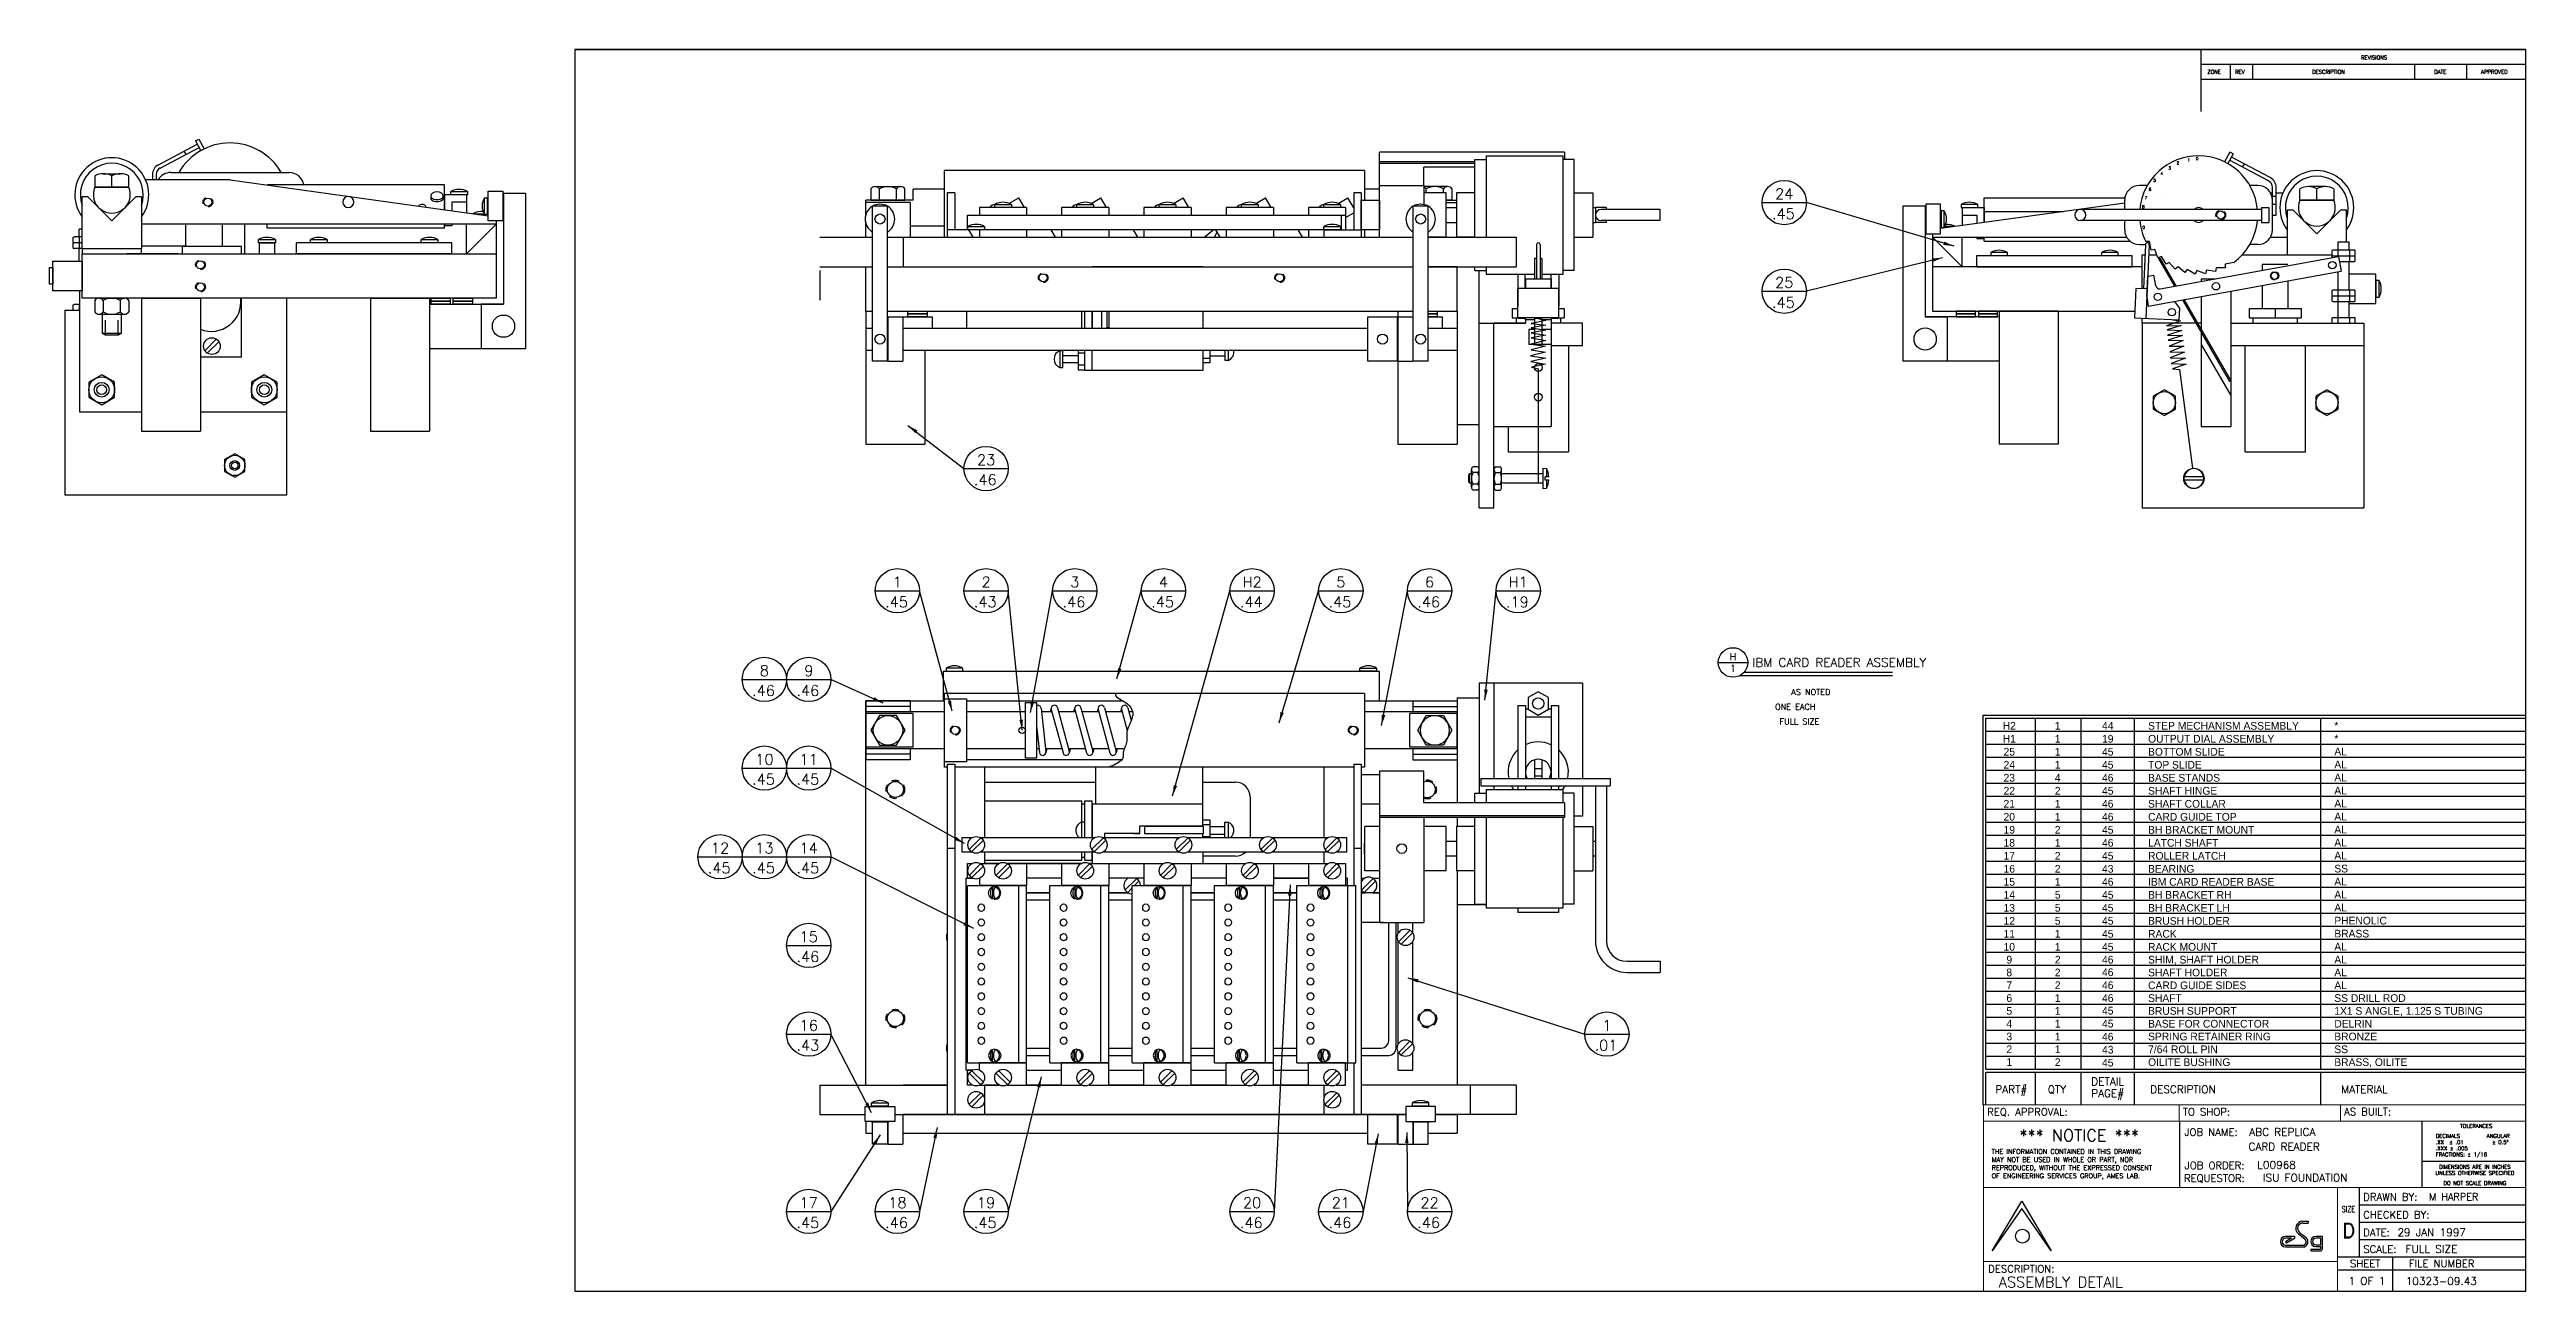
# Model space of a CAD drawing. Extents: x -8.9 to 33, y 0 to 21.
import ezdxf
from ezdxf.enums import TextEntityAlignment as Align

# ---------------------------------------------------------------- set-up
doc = ezdxf.new("R2010")
doc.units = 0
doc.header["$MEASUREMENT"] = 0
doc.linetypes.add('HIDDEN', pattern=[0.375, 0.25, -0.125])
doc.linetypes.add('HIDDEN2', pattern=[0.1875, 0.125, -0.0625])
doc.layers.get('0').update_dxf_attribs({"linetype": 'CONTINUOUS'})
doc.layers.get('DEFPOINTS').update_dxf_attribs({"linetype": 'CONTINUOUS'})
for name, color, linetype in [('BHBRACKET', 3, 'CONTINUOUS'), ('BORDER', 5, 'CONTINUOUS'), ('BRUSHHOLDER', 3, 'CONTINUOUS'), ('BRUSHSUPPORT', 3, 'CONTINUOUS'), ('CASING', 3, 'CONTINUOUS'), ('DIALS', 3, 'CONTINUOUS'), ('DIM', 1, 'CONTINUOUS'), ('FASTEN-A', 4, 'CONTINUOUS'), ('HATCH', 2, 'CONTINUOUS'), ('NFHIDDEN', 6, 'HIDDEN2'), ('OBJECT', 3, 'CONTINUOUS'), ('PRIMARYDOG', 3, 'CONTINUOUS'), ('SOLONOID', 3, 'CONTINUOUS'), ('SOLONOIDBRACKET', 3, 'CONTINUOUS'), ('STEPPER', 3, 'CONTINUOUS'), ('TEXT', 1, 'CONTINUOUS')]:
    doc.layers.add(name, color=color, linetype=linetype)
doc.styles.add('ADESK_C$1$ADESK_C$0$ADESK1', font='romans')
doc.styles.add('ADESK_C$1$ADESK_C$0$SIZE', font='romand')
doc.styles.add('BORDERTEXTM', font='romans', dxfattribs={"height": 0.125})
doc.styles.add('FADD', font='simplex.shx')
doc.styles.add('ROMANS', font='romans')
doc.styles.add('SIMPLEX', font='romans')
doc.styles.add('TITLE', font='italic')
doc.dimstyles.new('STANDARD$7', dxfattribs={"dimtxt": 0.1, "dimasz": 0.18, "dimexe": 0.18, "dimexo": 0.063, "dimgap": 0.1, "dimtad": 0, "dimtih": 1, "dimtoh": 1, "dimdec": 3, "dimzin": 0, "dimdsep": 46, "dimtxsty": 'SIMPLEX', "dimcen": 0.1, "dimclrd": 1, "dimclre": 1, "dimclrt": 1, "dimadec": 0, "dimazin": 0, "dimtfac": 0.8, "dimtdec": 3, "dimtofl": 0, "dimtmove": 0, "dimatfit": 0, "dimfxl": 1, "dimtolj": 1, "dimtzin": 0, "dimarcsym": 0})

msp = doc.modelspace()

# ---------------------------------------------------------------- texts
at = {"layer": 'OBJECT', "style": 'SIMPLEX'}
for s, rotation, p in [('4', 2.1358, (26.817, 18.877)), ('3', 2.1358, (26.952, 18.971)), ('2', 2.1358, (27.091, 19.056)), ('1', 2.1358, (27.275, 19.106)), ('0', 2.1358, (27.417, 19.129)), ('7', 2.1358, (26.552, 18.466)), ('6', 2.1358, (26.62, 18.611)), ('5', 2.1358, (26.698, 18.764)), ('8', 2.1358, (26.507, 18.311)), ('0', 184.8559, (26.553, 18.019))]:
    msp.add_text(s, height=0.05, rotation=rotation, dxfattribs=at).set_placement(p)
at = {"layer": 'TEXT', "style": 'ADESK_C$1$ADESK_C$0$ADESK1'}
for s, p in [('ZONE', (27.609, 20.59)), ('REV', (28.08, 20.59)), ('DESCRIPTION', (29.382, 20.59)), ('REVISIONS', (30.21, 20.833)), ('DATE', (31.448, 20.59)), ('APPROVED', (32.241, 20.59))]:
    msp.add_text(s, height=0.065, dxfattribs=at).set_placement(p)
at = {"layer": 'TEXT', "linetype": 'Continuous'}
for s, p in [('H2', (24.26, 9.497)), ('H1', (24.26, 9.277)), ('1', (25.079, 9.497)), ('1', (25.079, 9.277)), ('44', (25.926, 9.497)), ('19', (25.926, 9.277)), ('25', (24.26, 9.057)), ('24', (24.26, 8.837)), ('1', (25.079, 9.057)), ('1', (25.079, 8.837)), ('45', (25.926, 9.057)), ('45', (25.926, 8.837)), ('23', (24.26, 8.617)), ('22', (24.26, 8.397)), ('4', (25.079, 8.617)), ('2', (25.079, 8.397)), ('46', (25.926, 8.617)), ('45', (25.926, 8.397)), ('21', (24.26, 8.177)), ('20', (24.26, 7.957)), ('1', (25.079, 8.177)), ('1', (25.079, 7.957)), ('46', (25.926, 8.177)), ('46', (25.926, 7.957)), ('19', (24.26, 7.737)), ('18', (24.26, 7.517)), ('2', (25.079, 7.737)), ('1', (25.079, 7.517)), ('45', (25.926, 7.737)), ('46', (25.926, 7.517)), ('17', (24.26, 7.297)), ('16', (24.26, 7.077)), ('2', (25.079, 7.297)), ('2', (25.079, 7.077)), ('45', (25.926, 7.297)), ('43', (25.926, 7.077)), ('15', (24.26, 6.857)), ('14', (24.26, 6.637)), ('5', (25.079, 6.637)), ('1', (25.079, 6.857)), ('46', (25.926, 6.857)), ('45', (25.926, 6.637)), ('13', (24.26, 6.417)), ('12', (24.26, 6.197)), ('5', (25.079, 6.417)), ('5', (25.079, 6.197)), ('45', (25.926, 6.417)), ('45', (25.926, 6.197)), ('11', (24.26, 5.977)), ('10', (24.26, 5.757)), ('1', (25.079, 5.977)), ('1', (25.079, 5.757)), ('45', (25.926, 5.977)), ('45', (25.926, 5.757)), ('9', (24.26, 5.54)), ('8', (24.26, 5.324)), ('2', (25.079, 5.54)), ('2', (25.079, 5.324)), ('46', (25.926, 5.54)), ('46', (25.926, 5.327)), ('7', (24.26, 5.107)), ('2', (25.079, 5.107)), ('46', (25.926, 5.107)), ('5', (24.26, 4.674)), ('6', (24.26, 4.89)), ('1', (25.079, 4.89)), ('1', (25.079, 4.674)), ('46', (25.926, 4.89)), ('45', (25.926, 4.677)), ('4', (24.26, 4.457)), ('3', (24.26, 4.24)), ('1', (25.079, 4.457)), ('1', (25.079, 4.24)), ('45', (25.926, 4.457)), ('46', (25.926, 4.237)), ('2', (24.26, 4.024)), ('1', (24.26, 3.807)), ('2', (25.079, 3.807)), ('1', (25.079, 4.024)), ('43', (25.926, 4.017)), ('45', (25.926, 3.797))]:
    msp.add_text(s, height=0.13, dxfattribs=at).set_placement(p, align=Align.CENTER)
for s, p in [('STEP MECHANISM ASSEMBLY', (26.608, 9.496)), ('OUTPUT DIAL ASSEMBLY', (26.608, 9.276)), ('*', (29.758, 9.5)), ('*', (29.758, 9.28)), ('TOP SLIDE', (26.608, 8.836)), ('BOTTOM SLIDE', (26.608, 9.056)), ('AL', (29.758, 9.06)), ('AL', (29.758, 8.84)), ('SHAFT HINGE', (26.608, 8.396)), ('BASE STANDS', (26.608, 8.616)), ('AL', (29.758, 8.62)), ('AL', (29.758, 8.4)), ('SHAFT COLLAR', (26.608, 8.176)), ('CARD GUIDE TOP', (26.608, 7.956)), ('AL', (29.758, 8.18)), ('AL', (29.758, 7.96)), ('BH BRACKET MOUNT', (26.608, 7.736)), ('LATCH SHAFT', (26.608, 7.516)), ('AL', (29.758, 7.74)), ('AL', (29.758, 7.52)), ('ROLLER LATCH', (26.608, 7.296)), ('BEARING', (26.608, 7.076)), ('AL', (29.758, 7.3)), ('SS', (29.758, 7.08)), ('BH BRACKET RH', (26.608, 6.636)), ('IBM CARD READER BASE', (26.608, 6.856)), ('AL', (29.758, 6.86)), ('AL', (29.758, 6.64)), ('BH BRACKET LH', (26.608, 6.416)), ('BRUSH HOLDER', (26.608, 6.196)), ('AL', (29.758, 6.42)), ('PHENOLIC', (29.758, 6.2)), ('RACK', (26.608, 5.976)), ('RACK MOUNT', (26.608, 5.756)), ('AL', (29.758, 5.76)), ('BRASS', (29.758, 5.98)), ('SHIM, SHAFT HOLDER', (26.608, 5.54)), ('SHAFT HOLDER', (26.608, 5.323)), ('AL', (29.758, 5.54)), ('AL', (29.758, 5.323)), ('CARD GUIDE SIDES', (26.608, 5.106)), ('AL', (29.758, 5.106)), ('SHAFT', (26.608, 4.89)), ('BRUSH SUPPORT', (26.608, 4.673)), ('SS DRILL ROD', (29.758, 4.89)), ('1X1 S ANGLE, 1.125 S TUBING', (29.758, 4.673)), ('SPRING RETAINER RING', (26.608, 4.24)), ('BASE FOR CONNECTOR', (26.608, 4.456)), ('DELRIN', (29.758, 4.456)), ('BRONZE', (29.758, 4.24)), ('OILITE BUSHING', (26.608, 3.806)), ('7/64 ROLL PIN', (26.608, 4.023)), ('SS', (29.758, 4.023)), ('BRASS, OILITE', (29.758, 3.806))]:
    msp.add_text(s, height=0.13, dxfattribs=at).set_placement(p)
at = {"layer": 'TEXT', "style": 'SIMPLEX'}
for s, p in [('PART#', (24.295, 3.345)), ('QTY', (25.066, 3.345)), ('PAGE#', (25.924, 3.279)), ('DETAIL', (25.924, 3.479)), ('DESCRIPTION', (27.198, 3.345)), ('MATERIAL', (30.267, 3.345))]:
    msp.add_text(s, height=0.13, dxfattribs=at).set_placement(p, align=Align.CENTER)

# ---------------------------------------------------------------- blocks, each defined once
blk = doc.blocks.new('*U4')
at = {"color": 0, "linetype": 'ByBlock'}
for p, q in [((0, 0.289), (-0.25, 0.144)), ((-0.25, 0.144), (-0.25, -0.144)), ((0.25, 0.144), (0, 0.289)), ((0.25, -0.144), (0.25, 0.144)), ((-0.25, -0.144), (0, -0.289)), ((0, -0.289), (0.25, -0.144))]:
    blk.add_line(p, q, dxfattribs=at)
blk.add_circle((0, 0), 0.25, dxfattribs=at)
blk = doc.blocks.new('T-BLK')
for p, q in [((-1.758, 1.75), (-1.758, 2.875)), ((-2.816, 0.576), (-2.816, 1.75))]:
    blk.add_line(p, q)
at = {"layer": 'BORDER'}
for p, q in [((-5.863, 2.875), (-5.863, 1.75)), ((-3.187, 0.576), (0, 0.576))]:
    blk.add_line(p, q, dxfattribs=at)
at = {"layer": 'BORDER', "linetype": 'Continuous'}
blk.add_line((-1.758, 2.199), (0, 2.199), dxfattribs=at)
at = {"layer": 'BORDER', "const_width": 0.0156}
for points in [[(0, 3.151), (-9.174, 3.151)], [(-9.174, 3.151), (-9.174, 0)], [(0, 2.875), (-9.174, 2.875)], [(0, 1.75), (-9.174, 1.75)], [(-3.187, 0), (-3.187, 1.75)], [(-9.174, 0.5), (-3.187, 0.5)], [(0, 0.576), (-3.187, 0.576)]]:
    blk.add_lwpolyline(points, dxfattribs=at)
at = {"layer": 'DIM'}
for p, q in [((-2.816, 1.456), (0, 1.456)), ((-2.816, 1.163), (0, 1.163)), ((-2.816, 0.869), (0, 0.869))]:
    blk.add_line(p, q, dxfattribs=at)
for points in [[(-2.254, 0.004), (-2.254, 0.576)], [(0, 0.353), (-3.187, 0.353)]]:
    blk.add_lwpolyline(points, dxfattribs=at)
at = {"layer": 'OBJECT'}
for p, q in [((-9.029, 0.678), (-8.529, 1.521)), ((-8.529, 1.396), (-9.029, 0.678)), ((-8.529, 1.521), (-8.029, 0.678)), ((-8.029, 0.678), (-8.529, 1.396)), ((-3.917, 0.923), (-4.066, 0.923)), ((-3.968, 0.893), (-4.066, 0.834)), ((-3.968, 0.893), (-4.066, 0.893)), ((-3.917, 0.888), (-4.051, 0.808)), ((-3.917, 0.923), (-3.917, 0.888)), ((-3.85, 0.969), (-3.739, 0.88)), ((-3.831, 0.992), (-3.721, 0.904)), ((-3.776, 1.18), (-3.687, 1.18)), ((-3.776, 1.15), (-3.687, 1.15)), ((-3.687, 1.18), (-3.687, 1.15)), ((-3.443, 0.923), (-3.554, 0.923)), ((-3.473, 0.893), (-3.554, 0.893)), ((-3.473, 0.781), (-3.473, 0.893)), ((-3.443, 0.716), (-3.443, 0.923)), ((-4.066, 0.834), (-4.051, 0.808)), ((-4.066, 0.775), (-3.776, 0.775)), ((-4.066, 0.745), (-3.776, 0.745)), ((-3.64, 0.708), (-3.481, 0.708)), ((-3.64, 0.708), (-3.64, 0.678)), ((-3.64, 0.678), (-3.481, 0.678)), ((-3.554, 0.781), (-3.473, 0.781)), ((-3.554, 0.751), (-3.473, 0.751)), ((-3.473, 0.716), (-3.473, 0.751))]:
    blk.add_line(p, q, dxfattribs=at)
at = {"layer": 'OBJECT', "const_width": 0.0156}
for points in [[(-5.866, 2.875), (-5.866, 3.151)], [(-3.139, 2.875), (-3.139, 3.151)]]:
    blk.add_lwpolyline(points, dxfattribs=at)
at = {"layer": 'OBJECT'}
blk.add_circle((-8.518, 0.928), 0.117, dxfattribs=at)
for centre, radius, start, end in [((-4.066, 0.834), 0.0887, 90, 270), ((-4.066, 0.834), 0.0587, 90, 270), ((-3.776, 1.061), 0.119, 90, 231.3801), ((-3.776, 1.061), 0.0887, 90, 231.3801), ((-3.776, 0.834), 0.0887, 270, 51.3801), ((-3.776, 0.834), 0.0587, 270, 51.3801), ((-3.554, 0.837), 0.086, 90, 270), ((-3.554, 0.837), 0.056, 90, 270), ((-3.481, 0.716), 0.00793, 270, 0), ((-3.481, 0.716), 0.0379, 270, 0)]:
    blk.add_arc(centre, radius, start, end, dxfattribs=at)
at = {"layer": 'DIM', "style": 'ADESK_C$1$ADESK_C$0$ADESK1'}
for s, p in [('DECIMALS', (-1.527, 2.59)), ('.XX  %%P .01', (-1.527, 2.485)), ('ANGULAR', (-0.663, 2.59)), ('  %%P 0.5%%D', (-0.663, 2.485)), ('.XXX %%P .005', (-1.527, 2.38)), ('FRACTIONS: %%P 1/16', (-1.527, 2.278))]:
    blk.add_text(s, height=0.065, dxfattribs=at).set_placement(p)
for s, p in [('TOLERANCES', (-0.842, 2.759)), ('DIMENSIONS ARE IN INCHES', (-0.865, 2.068)), ('UNLESS OTHERWISE SPECIFIED', (-0.865, 1.963)), ('DO NOT SCALE DRAWING', (-0.865, 1.793))]:
    blk.add_text(s, height=0.065, dxfattribs=at).set_placement(p, align=Align.CENTER)
at = {"layer": 'OBJECT', "linetype": 'Continuous', "style": 'SIMPLEX'}
for tag, p in [('TITLE_LINE_ONE', (-4.681, 2.625)), ('TITLE_LINE_TWO', (-4.693, 2.377)), ('JO/WO/DAYSHEET', (-4.544, 2.068)), ('REQUESTOR', (-4.54, 1.85)), ('SHEET', (-3.003, 0.106)), ('FILE_NUMBER', (-2.034, 0.102))]:
    blk.add_attdef(tag, p, '', height=0.13, dxfattribs=at)
at = {"layer": 'OBJECT', "flags": 2}
for tag, p, height, style in [('TOP_LINE_LOGO', (-7.927, 1.339), 0.17, 'TITLE'), ('BOTTOM_LINE_LOGO', (-7.922, 0.718), 0.125, 'TITLE'), ('SECOND_LOGO_LINE', (-7.92, 0.956), 0.085, 'SIMPLEX'), ('FIRST_LOGO_LINE', (-7.92, 1.113), 0.1, 'SIMPLEX')]:
    blk.add_attdef(tag, p, '', height=height, dxfattribs=dict(at, style=style))
at = {"layer": 'OBJECT', "linetype": 'Continuous', "style": 'ADESK_C$1$ADESK_C$0$SIZE'}
blk.add_attdef('D', text='', height=0.25, dxfattribs=at).set_placement((-2.998, 0.896), align=Align.CENTER)
at = {"layer": 'OBJECT', "style": 'SIMPLEX'}
blk.add_attdef('DESCRIPTION', (-8.917, 0.062), '', height=0.18, dxfattribs=at)
at = {"layer": 'TEXT', "style": 'BORDERTEXTM'}
for s, p in [('REQ. APPROVAL:', (-9.112, 2.966)), ('TO SHOP:', (-5.803, 2.966)), ('AS BUILT:', (-3.077, 2.971)), ('JOB NAME:', (-5.777, 2.625)), ('JOB ORDER:', (-5.773, 2.062)), ('REQUESTOR:', (-5.785, 1.844)), ('CHECKED BY:', (-2.753, 1.227)), ('DRAWN BY:', (-2.753, 1.528)), ('DATE:', (-2.753, 0.928)), ('DESCRIPTION:', (-9.096, 0.312)), ('SCALE:', (-2.752, 0.645))]:
    blk.add_text(s, height=0.125, dxfattribs=at).set_placement(p)
at = {"layer": 'TEXT', "linetype": 'Continuous', "style": 'SIMPLEX'}
blk.add_text('*** NOTICE ***', height=0.2, dxfattribs=at).set_placement((-7.557, 2.532), align=Align.CENTER)
for s, p in [('THE INFORMATION CONTAINED IN THIS DRAWING', (-9.038, 2.319)), ('MAY NOT BE USED IN WHOLE OR PART, NOR', (-9.038, 2.182)), ('REPRODUCED, WITHOUT THE EXPRESSED CONSENT', (-9.038, 2.045)), ('OF ENGINEERING SERVICES GROUP, AMES LAB.', (-9.038, 1.908))]:
    blk.add_text(s, height=0.08, dxfattribs=at).set_placement(p)
at = {"layer": 'TEXT', "style": 'ADESK_C$1$ADESK_C$0$ADESK1', "width": 0.75}
blk.add_text('SIZE', height=0.1, dxfattribs=at).set_placement((-3.118, 1.335))
at = {"layer": 'TEXT', "style": 'BORDERTEXTM'}
for s, p in [('SHEET', (-2.72, 0.463)), ('FILE NUMBER', (-1.427, 0.463))]:
    blk.add_text(s, height=0.125, dxfattribs=at).set_placement(p, align=Align.MIDDLE)
at = {"layer": 'TEXT', "linetype": 'Continuous', "style": 'SIMPLEX'}
for tag, p, height in [('DRAWN_BY', (-1.639, 1.533), 0.12), ('DD_MON_YYYY', (-2.175, 0.927), 0.13), ('SCALE', (-2.036, 0.644), 0.13)]:
    blk.add_attdef(tag, p, '', height=height, dxfattribs=at)
blk = doc.blocks.new('*U6')
at = {"color": 0, "linetype": 'ByBlock'}
for p, q in [((0, 0.253), (-0.219, 0.126)), ((-0.219, 0.126), (-0.219, -0.126)), ((0.219, 0.126), (0, 0.253)), ((0.219, -0.126), (0.219, 0.126)), ((-0.219, -0.126), (0, -0.253)), ((0, -0.253), (0.219, -0.126))]:
    blk.add_line(p, q, dxfattribs=at)
for radius in [0.219, 0.125, 0.0817]:
    blk.add_circle((0, 0), radius, dxfattribs=at)
blk = doc.blocks.new('*U7')
at = {"color": 0, "linetype": 'ByBlock'}
for p, q in [((0, 0.198), (-0.172, 0.099)), ((-0.172, 0.099), (-0.172, -0.099)), ((0.172, 0.099), (0, 0.198)), ((0.172, -0.099), (0.172, 0.099)), ((-0.172, -0.099), (0, -0.198)), ((0, -0.198), (0.172, -0.099))]:
    blk.add_line(p, q, dxfattribs=at)
for radius in [0.172, 0.082, 0.0549]:
    blk.add_circle((0, 0), radius, dxfattribs=at)
blk = doc.blocks.new('*U8')
at = {"color": 0, "linetype": 'ByBlock'}
for p, q in [((0.168, 0.027), (-0.168, 0.027)), ((0.168, -0.027), (-0.168, -0.027))]:
    blk.add_line(p, q, dxfattribs=at)
blk.add_circle((0, 0), 0.172, dxfattribs=at)
for radius, start, end in [(0.17, 170.8557, 189.1443), (0.166, 9.348, 170.652), (0.17, 350.8557, 9.1443), (0.166, 189.348, 350.652)]:
    blk.add_arc((0, 0), radius, start, end, dxfattribs=at)
blk = doc.blocks.new('*U9')
at = {"color": 0, "linetype": 'ByBlock'}
for p, q in [((0, 0.217), (-0.188, 0.108)), ((-0.188, 0.108), (-0.188, -0.108)), ((0.188, 0.108), (0, 0.217)), ((0.188, -0.108), (0.188, 0.108)), ((-0.188, -0.108), (0, -0.217)), ((0, -0.217), (0.188, -0.108))]:
    blk.add_line(p, q, dxfattribs=at)
blk.add_circle((0, 0), 0.188, dxfattribs=at)
blk = doc.blocks.new('P-TAG')
at = {"layer": 'OBJECT'}
blk.add_line((0, 0), (0.75, 0), dxfattribs=at)
blk.add_circle((0.375, 0), 0.375, dxfattribs=at)
at = {"layer": 'TEXT', "style": 'FADD'}
for tag, p in [('PART#', (0.375, 0.058)), ('DRAWING', (0.36, -0.278))]:
    blk.add_attdef(tag, text='', height=0.18, dxfattribs=at).set_placement(p, align=Align.CENTER)
blk = doc.blocks.new('P-TITLE')
at = {"layer": 'OBJECT'}
for p, q in [((-1.562, -0.638), (-1.062, -0.638)), ((-1.113, -0.8), (1.387, -0.8)), ((1.387, -0.862), (-1.188, -0.862))]:
    blk.add_line(p, q, dxfattribs=at)
blk.add_circle((-1.312, -0.638), 0.25, dxfattribs=at)
at = {"layer": 'OBJECT', "style": 'ROMANS'}
for tag, p in [('PAGE', (-1.312, -0.738)), ('NO.', (-1.312, -0.538))]:
    blk.add_attdef(tag, text='', height=0.12, dxfattribs=at).set_placement(p, align=Align.MIDDLE)
for tag, p, height in [('DESCRIPTION', (-0.988, -0.712), 0.15), ('MATERIAL', (-0.325, -1.188), 0.1), ('#_REQUIRED', (-0.6, -1.438), 0.1), ('SCALE', (-0.525, -1.688), 0.1)]:
    blk.add_attdef(tag, p, '', height=height, dxfattribs=at)
at = {"layer": 'OBJECT', "style": 'ROMANS', "flags": 2}
for tag, p in [('MATERIAL:', (-1.163, -1.188)), ('SCALE:', (-1.163, -1.688)), ('REQD:', (-1.163, -1.438))]:
    blk.add_attdef(tag, p, '', height=0.1, dxfattribs=at)

# ---------------------------------------------------------------- linework, layer by layer
at = {"color": 5, "linetype": 'HIDDEN'}
for p, q in [((-7.942, 16.17), (-7.942, 16.522)), ((-7.726, 16.17), (-7.726, 16.522))]:
    msp.add_line(p, q, dxfattribs=at)
at = {"layer": 'BHBRACKET'}
for p, q in [((-2.208, 18.545), (-2.208, 18.291)), ((-1.833, 18.545), (-2.208, 18.545)), ((-1.833, 18.545), (-1.833, 18.42)), ((-2.208, 18.045), (-2.208, 18.02)), ((-2.083, 18.02), (-2.208, 18.02)), ((-2.083, 18.42), (-2.083, 18.274)), ((-1.833, 18.42), (-2.083, 18.42)), ((-2.083, 18.045), (-2.083, 18.02)), ((7.64, 18.326), (6.84, 18.326)), ((6.84, 18.326), (6.84, 18.201)), ((6.84, 18.201), (7.64, 18.201)), ((7.64, 18.326), (7.64, 18.201)), ((9.032, 18.326), (8.232, 18.326)), ((8.232, 18.326), (8.232, 18.201)), ((8.232, 18.201), (9.032, 18.201)), ((9.032, 18.326), (9.032, 18.201)), ((10.424, 18.326), (9.624, 18.326)), ((9.624, 18.326), (9.624, 18.201)), ((9.624, 18.201), (10.424, 18.201)), ((10.424, 18.326), (10.424, 18.201)), ((11.816, 18.326), (11.016, 18.326)), ((11.016, 18.326), (11.016, 18.201)), ((11.016, 18.201), (11.816, 18.201)), ((11.816, 18.326), (11.816, 18.201)), ((13.033, 18.326), (12.408, 18.326)), ((12.408, 18.326), (12.408, 18.201)), ((12.408, 18.201), (13.033, 18.201)), ((13.033, 18.326), (13.033, 17.951)), ((23.461, 18.326), (23.836, 18.326)), ((23.461, 18.326), (23.461, 18.201)), ((23.461, 18.201), (23.711, 18.201)), ((23.711, 18.201), (23.711, 18.055)), ((23.836, 18.326), (23.836, 18.073)), ((6.84, 17.951), (6.84, 17.826)), ((7.64, 17.951), (7.64, 17.826)), ((8.232, 17.951), (8.232, 17.826)), ((9.032, 17.951), (9.032, 17.826)), ((9.624, 17.951), (9.624, 17.826)), ((10.424, 17.951), (10.424, 17.826)), ((11.016, 17.951), (11.016, 17.826)), ((11.816, 17.951), (11.816, 17.826)), ((12.408, 17.951), (12.408, 17.826)), ((23.711, 17.826), (23.711, 17.801)), ((23.711, 17.801), (23.836, 17.801)), ((23.836, 17.826), (23.836, 17.801)), ((6.84, 7.234), (7.174, 7.234)), ((7.306, 7.234), (7.64, 7.234)), ((7.64, 7.234), (7.64, 6.859)), ((8.232, 7.234), (8.566, 7.234)), ((8.232, 7.234), (8.232, 6.859)), ((8.698, 7.234), (9.032, 7.234)), ((9.032, 7.234), (9.032, 6.859)), ((9.624, 7.234), (9.958, 7.234)), ((9.624, 7.234), (9.624, 6.859)), ((10.09, 7.234), (10.424, 7.234)), ((10.424, 7.234), (10.424, 6.859)), ((11.016, 7.234), (11.35, 7.234)), ((11.016, 7.234), (11.016, 6.859)), ((11.482, 7.234), (11.816, 7.234)), ((11.816, 7.234), (11.816, 6.859)), ((12.408, 7.234), (12.742, 7.234)), ((12.408, 7.234), (12.408, 6.859)), ((12.874, 7.234), (13.033, 7.234)), ((13.033, 7.234), (13.033, 6.859)), ((6.84, 6.978), (6.84, 6.859)), ((7.64, 6.859), (6.84, 6.859)), ((9.032, 6.859), (8.232, 6.859)), ((10.424, 6.859), (9.624, 6.859)), ((11.816, 6.859), (11.016, 6.859)), ((13.033, 6.859), (12.408, 6.859)), ((7.64, 3.859), (6.84, 3.859)), ((6.84, 3.74), (6.84, 3.859)), ((7.64, 3.484), (7.64, 3.859)), ((9.032, 3.859), (8.232, 3.859)), ((8.232, 3.484), (8.232, 3.859)), ((9.032, 3.484), (9.032, 3.859)), ((10.424, 3.859), (9.624, 3.859)), ((9.624, 3.484), (9.624, 3.859)), ((10.424, 3.484), (10.424, 3.859)), ((11.816, 3.859), (11.016, 3.859)), ((11.016, 3.484), (11.016, 3.859)), ((11.816, 3.484), (11.816, 3.859)), ((12.408, 3.484), (12.408, 3.859)), ((13.033, 3.859), (12.408, 3.859)), ((13.033, 3.484), (13.033, 3.859)), ((6.84, 3.484), (7.174, 3.484)), ((7.306, 3.484), (7.64, 3.484)), ((8.232, 3.484), (8.566, 3.484)), ((8.698, 3.484), (9.032, 3.484)), ((9.624, 3.484), (9.958, 3.484)), ((10.09, 3.484), (10.424, 3.484)), ((11.016, 3.484), (11.35, 3.484)), ((11.482, 3.484), (11.816, 3.484)), ((12.408, 3.484), (12.742, 3.484)), ((12.874, 3.484), (13.033, 3.484))]:
    msp.add_line(p, q, dxfattribs=at)
at = {"layer": 'BORDER'}
for p, q in [((0, 21), (0, 0)), ((0, 21), (33, 21)), ((33, 21), (0, 21)), ((0, 21), (0, 0)), ((33, 0), (33, 21)), ((33, 0), (33, 21)), ((0, 0), (33, 0)), ((0, 0), (33, 0))]:
    msp.add_line(p, q, dxfattribs=at)
at = {"layer": 'BRUSHHOLDER'}
for p, q in [((-5.208, 18.708), (-5.208, 18.711)), ((7.341, 18.398), (7.505, 18.493)), ((7.601, 18.326), (7.505, 18.493)), ((8.733, 18.398), (8.897, 18.493)), ((8.993, 18.326), (8.897, 18.493)), ((10.125, 18.398), (10.289, 18.493)), ((10.385, 18.326), (10.289, 18.493)), ((11.517, 18.398), (11.681, 18.493)), ((11.777, 18.326), (11.681, 18.493)), ((12.909, 18.398), (13.073, 18.493)), ((13.173, 18.32), (13.073, 18.493)), ((26.836, 18.489), (26.836, 18.493)), ((-5.208, 17.977), (-5.208, 18.045)), ((13.033, 18.158), (13.173, 18.239)), ((6.735, 17.826), (6.663, 17.951)), ((8.127, 17.826), (8.055, 17.951)), ((9.519, 17.826), (9.447, 17.951)), ((10.911, 17.826), (10.839, 17.951)), ((12.303, 17.826), (12.231, 17.951)), ((6.64, 3.859), (6.64, 6.859)), ((6.64, 6.859), (7.64, 6.859)), ((7.089, 6.84), (7.109, 6.84)), ((7.505, 3.859), (7.505, 6.859)), ((7.64, 3.859), (7.64, 6.859)), ((8.032, 3.859), (8.032, 6.859)), ((8.032, 6.859), (9.032, 6.859)), ((8.481, 6.84), (8.501, 6.84)), ((8.897, 3.859), (8.897, 6.859)), ((9.032, 3.859), (9.032, 6.859)), ((9.424, 3.859), (9.424, 6.859)), ((9.424, 6.859), (10.424, 6.859)), ((9.873, 6.84), (9.893, 6.84)), ((10.289, 3.859), (10.289, 6.859)), ((10.424, 3.859), (10.424, 6.859)), ((10.816, 3.859), (10.816, 6.859)), ((10.816, 6.859), (11.816, 6.859)), ((11.265, 6.84), (11.285, 6.84)), ((11.681, 3.859), (11.681, 6.859)), ((11.816, 3.859), (11.816, 6.859)), ((12.208, 3.859), (12.208, 6.859)), ((12.208, 6.859), (13.208, 6.859)), ((13.073, 3.859), (13.073, 6.859)), ((13.208, 3.859), (13.208, 6.859)), ((7.089, 6.628), (7.109, 6.628)), ((8.481, 6.628), (8.501, 6.628)), ((9.873, 6.628), (9.893, 6.628)), ((6.64, 3.859), (7.64, 3.859)), ((8.032, 3.859), (9.032, 3.859)), ((9.424, 3.859), (10.424, 3.859)), ((10.816, 3.859), (11.816, 3.859)), ((12.208, 3.859), (13.208, 3.859))]:
    msp.add_line(p, q, dxfattribs=at)
for points in [[(-2.435, 16.745), (-2.435, 16.795), (-2.109, 16.795), (-2.109, 16.745)], [(-2.06, 16.745), (-2.06, 16.795), (-1.734, 16.795), (-1.734, 16.745)], [(-2.435, 16.695), (-2.435, 16.745), (-2.109, 16.745), (-2.109, 16.695)], [(-2.06, 16.695), (-2.06, 16.745), (-1.734, 16.745), (-1.734, 16.695)], [(5.631, 16.527), (5.631, 16.577), (5.957, 16.577), (5.957, 16.527)], [(5.631, 16.477), (5.631, 16.527), (5.957, 16.527), (5.957, 16.477)], [(23.687, 16.527), (23.687, 16.577), (23.362, 16.577), (23.362, 16.527)], [(23.687, 16.477), (23.687, 16.527), (23.362, 16.527), (23.362, 16.477)], [(24.062, 16.527), (24.062, 16.577), (23.737, 16.577), (23.737, 16.527)], [(24.062, 16.477), (24.062, 16.527), (23.737, 16.527), (23.737, 16.477)]]:
    msp.add_lwpolyline(points, close=True, dxfattribs=at)
for points in [[(14.429, 16.577), (14.582, 16.577), (14.582, 16.527), (14.429, 16.527)], [(14.429, 16.527), (14.582, 16.527), (14.582, 16.477), (14.429, 16.477)]]:
    msp.add_lwpolyline(points, dxfattribs=at)
for centre in [(6.873, 6.484), (6.873, 6.234), (8.265, 6.484), (8.265, 6.234), (9.657, 6.484), (9.657, 6.234), (11.049, 6.484), (11.049, 6.234), (12.441, 6.484), (12.441, 6.234), (6.873, 5.984), (8.265, 5.984), (9.657, 5.984), (11.049, 5.984), (12.441, 5.984), (6.873, 5.734), (6.873, 5.484), (8.265, 5.734), (8.265, 5.484), (9.657, 5.734), (9.657, 5.484), (11.049, 5.734), (11.049, 5.484), (12.441, 5.734), (12.441, 5.484), (6.873, 5.234), (6.873, 4.984), (8.265, 5.234), (8.265, 4.984), (9.657, 5.234), (9.657, 4.984), (11.049, 5.234), (11.049, 4.984), (12.441, 5.234), (12.441, 4.984), (6.873, 4.734), (8.265, 4.734), (9.657, 4.734), (11.049, 4.734), (12.441, 4.734), (6.873, 4.484), (6.873, 4.234), (8.265, 4.484), (8.265, 4.234), (9.657, 4.484), (9.657, 4.234), (11.049, 4.484), (11.049, 4.234), (12.441, 4.484), (12.441, 4.234)]:
    msp.add_ellipse(centre, major_axis=(0, 0.0625), ratio=0.866025, dxfattribs=at)
at = {"layer": 'BRUSHSUPPORT'}
for p, q in [((13.352, 18.951), (6.243, 18.951)), ((6.243, 18.951), (6.243, 17.826)), ((13.352, 18.951), (13.352, 18.451)), ((-5.834, 18.795), (-7.261, 18.795)), ((-5.834, 18.795), (-1.469, 18.189)), ((6.298, 18.576), (6.298, 17.826)), ((6.423, 18.576), (6.298, 18.576)), ((6.423, 18.576), (6.423, 17.951)), ((13.173, 18.576), (13.173, 17.951)), ((13.298, 18.576), (13.173, 18.576)), ((13.298, 18.576), (13.298, 17.826)), ((28.678, 18.576), (28.712, 18.576)), ((28.774, 18.576), (28.889, 18.576)), ((-1.334, 18.045), (-7.334, 18.045)), ((-1.334, 18.102), (-1.334, 18.045)), ((26.212, 18.403), (23.097, 17.97)), ((6.931, 17.951), (6.298, 17.951)), ((6.298, 17.826), (6.735, 17.826)), ((12.665, 17.951), (13.298, 17.951)), ((12.665, 17.951), (12.665, 17.826)), ((12.665, 17.826), (13.298, 17.826)), ((13.352, 17.951), (13.352, 17.826)), ((22.962, 17.883), (22.962, 17.826)), ((22.962, 17.826), (26.245, 17.826)), ((28.678, 17.826), (28.962, 17.826)), ((13.352, 10.109), (6.243, 10.109)), ((6.243, 10.109), (6.243, 8.859)), ((13.352, 10.109), (13.352, 8.859)), ((6.298, 8.859), (6.243, 8.859)), ((6.298, 8.911), (6.298, 2.984)), ((6.298, 8.911), (6.423, 8.911)), ((6.423, 8.911), (6.423, 2.984)), ((13.173, 8.859), (6.423, 8.859)), ((6.928, 8.859), (6.928, 7.672)), ((12.668, 8.859), (12.668, 7.672)), ((13.173, 8.911), (13.173, 6.859)), ((13.173, 8.911), (13.298, 8.911)), ((13.298, 8.911), (13.298, 2.984)), ((13.352, 8.859), (13.298, 8.859)), ((6.423, 7.484), (6.298, 7.484)), ((6.928, 7.422), (6.928, 7.234)), ((12.668, 7.422), (12.668, 7.234)), ((13.298, 7.484), (13.173, 7.484)), ((6.618, 3.734), (6.618, 6.984)), ((6.618, 6.984), (6.722, 6.984)), ((13.068, 6.984), (13.033, 6.984)), ((13.068, 6.859), (13.068, 6.984)), ((13.068, 3.734), (13.068, 3.859)), ((13.173, 3.859), (13.173, 2.984)), ((6.722, 3.734), (6.618, 3.734)), ((6.928, 3.484), (6.928, 3.248)), ((12.668, 3.484), (12.668, 3.251)), ((13.033, 3.734), (13.068, 3.734)), ((6.931, 2.984), (6.298, 2.984)), ((6.928, 3.22), (6.928, 2.984)), ((12.668, 3.217), (12.668, 2.984)), ((12.668, 2.984), (13.301, 2.984))]:
    msp.add_line(p, q, dxfattribs=at)
for centre in [(-6.209, 18.42), (27.837, 18.201), (6.431, 9.484), (13.164, 9.484)]:
    msp.add_circle(centre, 0.068, dxfattribs=at)
for centre in [(-7.834, 18.545), (29.462, 18.326)]:
    msp.add_arc(centre, 0.625, 323.1301, 216.8699, dxfattribs=at)
at = {"layer": 'CASING', "color": 3}
for p, q in [((-6.584, 17.67), (-6.584, 18.045)), ((-5.959, 17.67), (-5.959, 18.045)), ((-5.584, 17.545), (-5.584, 18.045)), ((-6.584, 17.676), (-7.334, 17.676)), ((-6.584, 17.676), (-6.584, 17.67)), ((9.032, 17.827), (9.519, 17.827)), ((10.424, 17.827), (10.624, 17.827)), ((10.624, 17.826), (10.624, 17.827)), ((-6.715, 17.545), (-7.584, 17.545)), ((-5.64, 17.545), (-5.584, 17.545)), ((10.624, 17.327), (8.749, 17.327)), ((9.034, 16.289), (9.034, 16.577)), ((10.624, 16.289), (10.624, 16.577)), ((-5.959, 15.795), (-6.334, 15.795)), ((-5.709, 15.795), (-5.959, 15.795)), ((8.749, 15.577), (8.749, 15.914)), ((8.749, 15.577), (10.624, 15.577)), ((10.624, 15.577), (10.624, 15.914)), ((8.812, 8.234, 1.881), (8.812, 8.859, 1.881)), ((10.622, 8.234, 1.881), (10.622, 8.859, 1.881)), ((8.747, 8.234, 1.881), (8.747, 7.672, 1.881)), ((9.455, 7.739, 1.881), (9.555, 7.739, 1.881)), ((9.555, 7.739, 1.881), (9.555, 7.869, 1.881))]:
    msp.add_line(p, q, dxfattribs=at)
at = {"layer": 'CASING'}
for p, q in [((-6.061, 16.104), (-6.261, 15.905)), ((-6.019, 16.061), (-6.219, 15.862)), ((8.624, 15.583), (8.624, 15.914)), ((10.624, 15.702), (10.624, 15.914)), ((10.622, 8.234, 1.881), (8.747, 8.234, 1.881)), ((10.622, 7.971, 1.881), (10.622, 8.234, 1.881)), ((10.622, 7.859, 1.881), (10.622, 7.971, 1.881)), ((8.939, 7.667), (8.936, 7.665)), ((8.954, 7.739, 1.881), (8.954, 7.672, 1.881)), ((9.555, 7.739, 1.881), (8.954, 7.739, 1.881)), ((9.555, 7.739, 1.881), (9.555, 7.869, 1.881)), ((9.555, 7.869, 1.881), (10.622, 7.869, 1.881)), ((8.741, 7.47), (8.739, 7.468)), ((8.747, 7.422, 1.881), (8.747, 7.234, 1.881)), ((8.747, 7.234, 1.881), (9.958, 7.234, 1.881)), ((10.09, 7.234, 1.881), (10.622, 7.234, 1.881)), ((10.622, 7.422, 1.881), (10.622, 7.234, 1.881))]:
    msp.add_line(p, q, dxfattribs=at)
for points in [[(-1.818, 18.545), (-2.1, 18.545), (-2.1, 18.598), (-1.818, 18.598)], [(-1.479, 18.493), (-1.479, 18.211), (-1.532, 18.211), (-1.532, 18.493)], [(-5.068, 17.733), (-5.35, 17.733), (-5.35, 17.786), (-5.068, 17.786)], [(-4.193, 17.733), (-4.475, 17.733), (-4.475, 17.786), (-4.193, 17.786)], [(-2.318, 17.733), (-2.6, 17.733), (-2.6, 17.786), (-2.318, 17.786)], [(-8.834, 17.312), (-8.834, 17.029), (-8.887, 17.029), (-8.887, 17.312)]]:
    msp.add_lwpolyline(points, close=True, dxfattribs=at)
msp.add_lwpolyline([(-1.716, 18.223), (-1.539, 18.223)], dxfattribs=at)
at = {"layer": 'CASING', "elevation": 1.881}
msp.add_lwpolyline([(10.63, 7.739), (10.63, 7.859), (9.635, 7.859), (9.635, 7.739)], close=True, dxfattribs=at)
msp.add_lwpolyline([(10.622, 7.672), (10.622, 7.739)], dxfattribs=at)
at = {"layer": 'CASING'}
msp.add_circle((-6.14, 15.983), 0.141, dxfattribs=at)
for centre, radius, start, end in [((-1.959, 18.353), 0.282, 60, 120), ((-1.288, 18.352), 0.282, 150, 210), ((-1.584, 17.978), 0.282, 83.9291, 120), ((-5.209, 17.541), 0.282, 60, 120), ((-4.334, 17.541), 0.282, 60, 120), ((-2.459, 17.541), 0.282, 60, 120), ((13.424, 6.859), 0.141, 206.8471, 242.6115), ((11.647, 4.782), 0, 249.4307, 0)]:
    msp.add_arc(centre, radius, start, end, dxfattribs=at)
at = {"layer": 'DEFPOINTS', "color": 0, "linetype": 'ByBlock'}
for p in [(10.638, 17.821), (10.659, 17.835), (10.854, 17.908), (8.749, 15.577), (13.765, 4.234), (14.544, 2.984)]:
    msp.add_point(p, dxfattribs=at)
at = {"layer": 'DIALS'}
for p, q in [((-7.047, 19.051), (-6.388, 19.4)), ((-7.017, 18.996), (-6.358, 19.345)), ((-6.579, 19.228), (-6.609, 19.283)), ((-6.417, 19.455), (-6.362, 19.484)), ((-6.417, 19.455), (-6.329, 19.289)), ((-6.362, 19.484), (-6.274, 19.319)), ((-7.146, 18.886), (-7.146, 18.795)), ((-7.084, 18.886), (-7.084, 18.795)), ((-6.834, 18.92), (-4.834, 18.92)), ((-8.486, 17.821), (-8.473, 17.829)), ((-8.486, 17.738), (-8.486, 17.821)), ((-8.486, 17.738), (-8.473, 17.731)), ((-8.486, 17.723), (-8.473, 17.731)), ((-8.486, 17.64), (-8.486, 17.723)), ((-8.486, 17.64), (-8.473, 17.633)), ((-8.334, 17.829), (-8.473, 17.829)), ((-8.334, 17.731), (-8.473, 17.731)), ((-8.334, 17.731), (-8.473, 17.731)), ((-8.334, 17.633), (-8.473, 17.633)), ((-8.387, 17.821), (-8.399, 17.829)), ((-8.387, 17.738), (-8.399, 17.731)), ((-8.387, 17.723), (-8.399, 17.731)), ((-8.387, 17.64), (-8.399, 17.633)), ((-8.387, 17.821), (-8.375, 17.829)), ((-8.387, 17.821), (-8.387, 17.738)), ((-8.387, 17.738), (-8.375, 17.731)), ((-8.387, 17.723), (-8.375, 17.731)), ((-8.387, 17.723), (-8.387, 17.64)), ((-8.387, 17.64), (-8.375, 17.633)), ((-8.334, 17.964), (-8.384, 17.964)), ((-8.384, 17.829), (-8.384, 17.964)), ((-8.384, 17.42), (-8.384, 17.633)), ((-8.38, 16.92), (-8.38, 14.87)), ((-4.88, 16.795), (-4.88, 13.464)), ((-8.63, 16.589), (-8.63, 13.464)), ((-8.63, 16.589), (-8.38, 16.589)), ((-8.486, 16.68), (-8.473, 16.687)), ((-8.486, 16.596), (-8.486, 16.68)), ((-8.486, 16.596), (-8.473, 16.589)), ((-8.38, 16.687), (-8.473, 16.687)), ((-8.387, 16.68), (-8.399, 16.687)), ((-8.387, 16.596), (-8.399, 16.589)), ((-8.387, 16.68), (-8.38, 16.684)), ((-8.387, 16.68), (-8.387, 16.596)), ((-8.387, 16.596), (-8.38, 16.592)), ((-8.38, 14.87), (-7.334, 14.87)), ((-6.334, 14.87), (-4.88, 14.87)), ((-4.88, 13.464), (-8.63, 13.464))]:
    msp.add_line(p, q, dxfattribs=at)
for centre, radius, start, end in [((-5.834, 18.42), 1, 30, 150), ((-6.959, 18.886), 0.188, 117.8642, 180), ((-6.959, 18.886), 0.125, 117.8642, 180), ((-6.834, 18.67), 0.25, 90, 150), ((-4.834, 18.67), 0.25, 9.5358, 90), ((-3.834, 18.42), 0.0937, 90, 270), ((-3.834, 18.42), 0.0937, 270, 90), ((25.462, 18.201), 0.0937, 90, 270), ((25.462, 18.201), 0.0937, 270, 90)]:
    msp.add_arc(centre, radius, start, end, dxfattribs=at)
at = {"layer": 'FASTEN-A', "linetype": 'ByBlock'}
for p, q in [((-8.123, 18.861), (-8.123, 18.67)), ((-7.979, 18.9), (-7.69, 18.9)), ((-7.834, 18.67), (-7.834, 18.861)), ((-7.546, 18.67), (-7.546, 18.861)), ((-8.123, 18.67), (-7.546, 18.67)), ((5.005, 18.451), (5.582, 18.451)), ((14.76, 18.681), (14.36, 18.681)), ((14.399, 18.576), (14.399, 18.643)), ((14.688, 18.576), (14.688, 18.643)), ((14.832, 18.451), (14.735, 18.451)), ((14.832, 18.643), (14.832, 18.451)), ((29.173, 18.451), (29.173, 18.643)), ((29.751, 18.451), (29.173, 18.451)), ((29.607, 18.681), (29.318, 18.681)), ((29.462, 18.451), (29.462, 18.643)), ((29.751, 18.643), (29.751, 18.451)), ((-8.051, 16.795), (-7.618, 16.795)), ((-8.123, 16.757), (-8.123, 16.561)), ((-8.051, 16.522), (-7.618, 16.522)), ((-7.99, 16.198), (-7.99, 16.522)), ((-7.979, 16.757), (-7.979, 16.561)), ((-7.69, 16.757), (-7.69, 16.561)), ((-7.678, 16.522), (-7.678, 16.198)), ((-7.546, 16.757), (-7.546, 16.561)), ((-7.678, 16.198), (-7.99, 16.198)), ((-7.942, 16.17), (-7.99, 16.198)), ((-7.726, 16.17), (-7.942, 16.17)), ((-7.678, 16.198), (-7.726, 16.17))]:
    msp.add_line(p, q, dxfattribs=at)
at = {"layer": 'FASTEN-A', "color": 4, "linetype": 'Continuous'}
for p, q in [((5.005, 18.643), (5.005, 18.451)), ((5.077, 18.681), (5.51, 18.681)), ((5.149, 18.451), (5.149, 18.643)), ((5.438, 18.451), (5.438, 18.643)), ((5.582, 18.451), (5.582, 18.643)), ((16.421, 16.414), (16.173, 16.366)), ((16.173, 16.366), (16.419, 16.338)), ((16.294, 16.451), (16.421, 16.414)), ((16.421, 16.08), (16.172, 16.018)), ((16.172, 16.018), (16.417, 15.983)), ((16.422, 16.253), (16.173, 16.206)), ((16.173, 16.206), (16.421, 16.166)), ((16.421, 16.166), (16.173, 16.121)), ((16.173, 16.121), (16.421, 16.08)), ((16.417, 15.983), (16.173, 15.919)), ((16.419, 16.338), (16.174, 16.292)), ((16.174, 16.292), (16.422, 16.253)), ((8.51, 15.914), (8.51, 15.583)), ((8.624, 15.866), (8.51, 15.866)), ((8.624, 15.663), (8.51, 15.663)), ((8.51, 15.583), (8.624, 15.583)), ((10.624, 15.782), (10.739, 15.782)), ((10.739, 15.702), (10.624, 15.702)), ((10.739, 15.914), (10.739, 15.702)), ((16.418, 15.882), (16.164, 15.818)), ((16.164, 15.818), (16.419, 15.779)), ((16.419, 15.779), (16.17, 15.722)), ((16.17, 15.722), (16.417, 15.678)), ((16.173, 15.919), (16.418, 15.882)), ((16.417, 15.678), (16.18, 15.627)), ((16.18, 15.627), (16.295, 15.6)), ((16.294, 15.601), (16.294, 13.663)), ((15.118, 13.8), (15.133, 13.827)), ((15.133, 13.827), (15.164, 13.827)), ((15.133, 13.663), (15.133, 13.827)), ((15.164, 13.597), (15.164, 13.894)), ((15.267, 13.944), (15.19, 13.944)), ((15.267, 13.845), (15.19, 13.845)), ((15.294, 13.597), (15.294, 13.894)), ((15.544, 13.597), (15.544, 13.894)), ((15.57, 13.944), (15.647, 13.944)), ((15.57, 13.845), (15.647, 13.845)), ((15.674, 13.597), (15.674, 13.894)), ((15.674, 13.827), (16.368, 13.827)), ((16.368, 13.917), (16.368, 13.573)), ((16.368, 13.917), (16.434, 13.912)), ((16.434, 13.912), (16.434, 13.772)), ((15.118, 13.691), (15.118, 13.8)), ((15.133, 13.663), (15.118, 13.691)), ((15.164, 13.663), (15.133, 13.663)), ((15.267, 13.646), (15.19, 13.646)), ((15.267, 13.547), (15.19, 13.547)), ((15.57, 13.646), (15.647, 13.646)), ((15.57, 13.547), (15.647, 13.547)), ((16.368, 13.663), (15.674, 13.663)), ((16.368, 13.573), (16.434, 13.579)), ((16.473, 13.772), (16.408, 13.772)), ((16.408, 13.718), (16.408, 13.772)), ((16.473, 13.718), (16.408, 13.718)), ((16.434, 13.718), (16.434, 13.579))]:
    msp.add_line(p, q, dxfattribs=at)
at = {"layer": 'FASTEN-A'}
for p, q in [((16.075, 16.451), (15.95, 16.451)), ((10.622, 7.971, 1.881), (10.737, 7.971, 1.881)), ((10.737, 7.971, 1.881), (10.737, 7.672, 1.881)), ((6.867, 7.667), (6.667, 7.468)), ((6.909, 7.625), (6.709, 7.426)), ((8.939, 7.667), (8.739, 7.468)), ((8.981, 7.625), (8.781, 7.426)), ((10.37, 7.667), (10.17, 7.468)), ((10.412, 7.625), (10.212, 7.426)), ((10.622, 7.891, 1.881), (10.737, 7.891, 1.881)), ((10.622, 7.689, 1.881), (10.737, 7.689, 1.881)), ((11.801, 7.667), (11.601, 7.468)), ((11.843, 7.625), (11.643, 7.426)), ((12.887, 7.667), (12.687, 7.468)), ((12.929, 7.625), (12.729, 7.426)), ((6.866, 7.23), (6.666, 7.031)), ((6.909, 7.187), (6.708, 6.988)), ((7.319, 7.23), (7.119, 7.031)), ((7.361, 7.187), (7.161, 6.988)), ((8.711, 7.23), (8.511, 7.031)), ((8.753, 7.187), (8.553, 6.988)), ((10.103, 7.23), (9.903, 7.031)), ((10.145, 7.187), (9.945, 6.988)), ((11.495, 7.23), (11.295, 7.031)), ((11.537, 7.187), (11.337, 6.988)), ((12.887, 7.23), (12.687, 7.031)), ((12.929, 7.187), (12.729, 6.988)), ((7.063, 6.836), (7.063, 6.633)), ((8.455, 6.836), (8.455, 6.633)), ((9.503, 6.98), (9.303, 6.781)), ((9.424, 6.817), (9.345, 6.738)), ((9.545, 6.937), (9.466, 6.859)), ((9.847, 6.836), (9.847, 6.633)), ((11.239, 6.836), (11.239, 6.633)), ((12.631, 6.836), (12.631, 6.633)), ((13.5, 6.978), (13.305, 6.783)), ((13.543, 6.935), (13.347, 6.74)), ((11.265, 6.628), (11.285, 6.628)), ((12.657, 6.628), (12.677, 6.628)), ((14.128, 6.104), (13.928, 5.905)), ((14.17, 6.062), (13.97, 5.863)), ((14.128, 4.23), (13.928, 4.031)), ((7.063, 3.883), (7.063, 4.086)), ((7.089, 4.09), (7.109, 4.09)), ((8.455, 3.883), (8.455, 4.086)), ((8.481, 4.09), (8.501, 4.09)), ((9.847, 3.883), (9.847, 4.086)), ((9.873, 4.09), (9.893, 4.09)), ((11.239, 3.883), (11.239, 4.086)), ((11.265, 4.09), (11.285, 4.09)), ((12.631, 3.883), (12.631, 4.086)), ((12.657, 4.09), (12.677, 4.09)), ((14.17, 4.187), (13.97, 3.988)), ((6.866, 3.488), (6.666, 3.687)), ((6.864, 3.353), (6.668, 3.158)), ((6.909, 3.531), (6.708, 3.73)), ((7.319, 3.488), (7.119, 3.687)), ((7.361, 3.531), (7.161, 3.73)), ((8.711, 3.73), (8.511, 3.531)), ((8.753, 3.687), (8.553, 3.488)), ((10.103, 3.73), (9.903, 3.531)), ((10.145, 3.687), (9.945, 3.488)), ((11.495, 3.73), (11.295, 3.531)), ((11.537, 3.687), (11.337, 3.488)), ((12.887, 3.73), (12.687, 3.531)), ((12.885, 3.353), (12.689, 3.158)), ((12.929, 3.687), (12.729, 3.488)), ((6.906, 3.31), (6.711, 3.115)), ((12.927, 3.31), (12.731, 3.115))]:
    msp.add_line(p, q, dxfattribs=at)
at = {"layer": 'FASTEN-A', "color": 4, "linetype": 'Continuous'}
for points in [[(7.381, 18.326), (7.099, 18.326), (7.099, 18.379), (7.381, 18.379)], [(8.773, 18.326), (8.491, 18.326), (8.491, 18.379), (8.773, 18.379)], [(10.165, 18.326), (9.883, 18.326), (9.883, 18.379), (10.165, 18.379)], [(11.557, 18.326), (11.275, 18.326), (11.275, 18.379), (11.557, 18.379)], [(12.949, 18.326), (12.667, 18.326), (12.667, 18.379), (12.949, 18.379)], [(6.928, 17.951), (6.646, 17.951), (6.646, 18.004), (6.928, 18.004)], [(12.949, 17.951), (12.667, 17.951), (12.667, 18.004), (12.949, 18.004)], [(8.254, 15.623), (8.254, 15.905), (8.201, 15.905), (8.201, 15.623)], [(8.51, 15.826), (8.51, 15.703), (8.254, 15.703), (8.254, 15.826)]]:
    msp.add_lwpolyline(points, close=True, dxfattribs=at)
at = {"layer": 'FASTEN-A'}
for points in [[(23.107, 18.274), (23.107, 17.992), (23.16, 17.992), (23.16, 18.274)], [(23.446, 18.326), (23.728, 18.326), (23.728, 18.379), (23.446, 18.379)], [(23.946, 17.514), (24.228, 17.514), (24.228, 17.567), (23.946, 17.567)], [(25.821, 17.514), (26.103, 17.514), (26.103, 17.567), (25.821, 17.567)], [(30.462, 17.093), (30.462, 16.811), (30.515, 16.811), (30.515, 17.093)], [(6.278, 10.484), (6.56, 10.484), (6.56, 10.537), (6.278, 10.537)], [(13.56, 10.484), (13.278, 10.484), (13.278, 10.537), (13.56, 10.537)], [(5.3, 3.129), (5.018, 3.129), (5.018, 3.182), (5.3, 3.182)], [(14.163, 3.129), (14.445, 3.129), (14.445, 3.182), (14.163, 3.182)]]:
    msp.add_lwpolyline(points, close=True, dxfattribs=at)
for points in [[(23.344, 18.004), (23.167, 18.004)], [(16.078, 16.37), (15.544, 16.37)], [(16.075, 16.425), (16.075, 16.451)]]:
    msp.add_lwpolyline(points, dxfattribs=at)
at = {"layer": 'FASTEN-A', "color": 4, "linetype": 'Continuous'}
for points in [[(10.739, 15.914), (10.739, 15.821), (10.995, 15.821), (10.995, 15.914)], [(10.995, 15.742), (10.995, 15.914)], [(11.048, 15.914), (11.048, 15.742), (10.995, 15.742)]]:
    msp.add_lwpolyline(points, dxfattribs=at)
at = {"layer": 'FASTEN-A', "elevation": 1.881}
for points in [[(8.622, 7.672), (8.622, 7.931), (8.569, 7.931), (8.569, 7.672)], [(10.993, 7.672), (10.993, 7.931), (11.046, 7.931), (11.046, 7.672)]]:
    msp.add_lwpolyline(points, dxfattribs=at)
msp.add_lwpolyline([(10.737, 7.852), (10.737, 7.728), (10.993, 7.728), (10.993, 7.852)], close=True, dxfattribs=at)
at = {"layer": 'FASTEN-A'}
for centre in [(6.788, 7.547), (8.86, 7.547), (10.291, 7.547), (11.722, 7.547), (12.808, 7.547), (6.787, 7.109), (7.24, 7.109), (8.632, 7.109), (10.024, 7.109), (11.416, 7.109), (12.808, 7.109), (14.049, 5.984), (14.049, 4.109), (6.787, 3.609), (6.787, 3.234), (7.24, 3.609), (8.632, 3.609), (10.024, 3.609), (11.416, 3.609), (12.808, 3.609), (12.808, 3.234)]:
    msp.add_circle(centre, 0.141, dxfattribs=at)
at = {"layer": 'FASTEN-A', "linetype": 'ByBlock'}
for centre, radius, start, end in [((-7.979, 18.611), 0.289, 60, 120.0001), ((-7.69, 18.611), 0.289, 60.0089, 119.9911), ((14.327, 18.595), 0.0867, 33.6263, 67.8965), ((14.544, 18.393), 0.289, 60, 120), ((14.76, 18.595), 0.0867, 33.6263, 146.3735), ((29.318, 18.392), 0.289, 60.0089, 119.9911), ((29.607, 18.393), 0.289, 59.9999, 120), ((-8.051, 16.709), 0.0867, 33.6265, 146.3737), ((-7.834, 16.507), 0.289, 60, 120), ((-7.618, 16.709), 0.0867, 33.6265, 146.3737), ((-8.051, 16.609), 0.0867, 213.6264, 326.3733), ((-7.834, 16.811), 0.289, 240, 300), ((-7.618, 16.609), 0.0867, 213.6264, 326.3733)]:
    msp.add_arc(centre, radius, start, end, dxfattribs=at)
at = {"layer": 'FASTEN-A', "color": 4, "linetype": 'Continuous'}
for centre, radius, start, end in [((5.077, 18.595), 0.0867, 33.6265, 146.3737), ((5.294, 18.393), 0.289, 60, 120), ((5.51, 18.595), 0.0867, 33.6265, 146.3737), ((6.787, 17.76), 0.282, 60, 120), ((7.109, 18.264), 0.113, 95.0069, 146.5186), ((7.24, 18.135), 0.282, 60, 120), ((8.501, 18.264), 0.113, 95.0069, 146.5186), ((8.632, 18.135), 0.282, 60, 120), ((9.893, 18.264), 0.113, 95.0069, 146.5186), ((10.024, 18.135), 0.282, 60, 120), ((11.285, 18.264), 0.113, 95.0069, 146.5186), ((11.416, 18.135), 0.282, 60, 120), ((12.677, 18.264), 0.113, 95.0069, 146.5186), ((12.808, 18.135), 0.282, 60, 120), ((12.808, 17.76), 0.282, 60, 120), ((8.254, 15.764), 0.151, 110.5693, 249.4307), ((10.995, 15.883), 0.151, 290.5693, 11.9195), ((15.223, 13.894), 0.0596, 123.6267, 236.3736), ((15.362, 13.745), 0.198, 150, 210), ((15.234, 13.894), 0.0596, 303.6263, 56.3735), ((15.095, 13.745), 0.198, 330, 30), ((15.603, 13.894), 0.0596, 123.6265, 236.3737), ((15.742, 13.745), 0.198, 150, 210), ((15.614, 13.894), 0.0596, 303.6264, 56.3733), ((15.475, 13.745), 0.198, 330, 30), ((16.108, 13.745), 0.365, 4.2376, 27.0597), ((15.223, 13.597), 0.0596, 123.6267, 236.3736), ((15.234, 13.597), 0.0596, 303.6263, 56.3735), ((15.603, 13.597), 0.0596, 123.6265, 236.3737), ((15.614, 13.597), 0.0596, 303.6264, 56.3733), ((16.108, 13.745), 0.365, 332.9403, 355.7624)]:
    msp.add_arc(centre, radius, start, end, dxfattribs=at)
at = {"layer": 'FASTEN-A'}
for centre, radius, start, end in [((22.916, 18.133), 0.282, 330, 30), ((23.212, 17.76), 0.282, 60, 96.0709), ((23.587, 18.135), 0.282, 60, 120), ((24.087, 17.323), 0.282, 60, 120), ((25.962, 17.323), 0.282, 60, 120), ((30.271, 16.952), 0.282, 330, 30), ((6.419, 10.293), 0.282, 60, 120), ((13.419, 10.293), 0.282, 60, 120), ((8.622, 7.79, 1.881), 0.151, 110.5693, 231.813), ((10.993, 7.79, 1.881), 0.151, 308.187, 69.4307), ((7.194, 6.734), 0.166, 142.3141, 217.6859), ((7.237, 6.734), 0.159, 140.2783, 219.7217), ((8.586, 6.734), 0.166, 142.3141, 217.6859), ((8.629, 6.734), 0.159, 140.2783, 219.7217), ((9.424, 6.859), 0.141, 117.6786, 270.077), ((9.424, 6.859), 0.141, 0, 62.3214), ((9.978, 6.734), 0.166, 142.3141, 217.6859), ((10.021, 6.734), 0.159, 140.2783, 219.7217), ((11.37, 6.734), 0.166, 142.3141, 217.6859), ((11.413, 6.734), 0.159, 140.2783, 219.7217), ((12.762, 6.734), 0.166, 142.3141, 217.6859), ((12.805, 6.734), 0.159, 140.2783, 219.7217), ((13.424, 6.859), 0.141, 297.3885, 153.1529), ((6.424, 5.984), 0.141, 153.1529, 206.8471), ((6.424, 4.109), 0.141, 153.1529, 206.8471), ((7.194, 3.984), 0.166, 142.3141, 217.6859), ((7.237, 3.984), 0.159, 140.2783, 219.7217), ((8.586, 3.984), 0.166, 142.3141, 217.6859), ((8.629, 3.984), 0.159, 140.2783, 219.7217), ((9.978, 3.984), 0.166, 142.3141, 217.6859), ((10.021, 3.984), 0.159, 140.2783, 219.7217), ((11.37, 3.984), 0.166, 142.3141, 217.6859), ((11.413, 3.984), 0.159, 140.2783, 219.7217), ((12.762, 3.984), 0.166, 142.3141, 217.6859), ((12.805, 3.984), 0.159, 140.2783, 219.7217), ((5.159, 2.938), 0.282, 60, 120), ((14.304, 2.938), 0.282, 60, 120)]:
    msp.add_arc(centre, radius, start, end, dxfattribs=at)
for centre in [(7.089, 6.734), (8.481, 6.734), (9.873, 6.734), (11.265, 6.734), (12.657, 6.734)]:
    msp.add_ellipse(centre, major_axis=(0, 0.106), ratio=0.866025, dxfattribs=at)
for centre in [(7.109, 6.734), (8.501, 6.734), (9.893, 6.734), (11.285, 6.734), (12.677, 6.734)]:
    msp.add_ellipse(centre, major_axis=(0, 0.106), ratio=0.866025, start_param=3.141593, end_param=6.283185, dxfattribs=at)
at = {"layer": 'FASTEN-A', "extrusion": (0, 0, -1)}
for centre in [(7.089, 3.984), (8.481, 3.984), (9.873, 3.984), (11.265, 3.984), (12.657, 3.984)]:
    msp.add_ellipse(centre, major_axis=(0, -0.106), ratio=0.866025, dxfattribs=at)
for centre in [(7.109, 3.984), (8.501, 3.984), (9.893, 3.984), (11.285, 3.984), (12.677, 3.984)]:
    msp.add_ellipse(centre, major_axis=(0, -0.106), ratio=0.866025, start_param=-3.141593, end_param=0, dxfattribs=at)
at = {"layer": 'HATCH'}
for p, q in [((28.045, 19.236), (27.99, 19.266)), ((17.214, 7.359), (17.261, 7.359))]:
    msp.add_line(p, q, dxfattribs=at)
at = {"layer": 'NFHIDDEN'}
msp.add_line((6.714, 3.734), (6.714, 3.734), dxfattribs=at)
for centre, radius in [((-6.209, 18.42), 0.082), ((27.837, 18.201), 0.082), ((-6.334, 17.358), 0.082), ((7.919, 17.139), 0.082), ((11.919, 17.139), 0.082), ((-6.334, 16.983), 0.082), ((6.431, 9.484), 0.082), ((13.164, 9.484), 0.082), ((5.419, 8.484), 0.156), ((5.419, 4.609), 0.156), ((14.419, 4.609), 0.156)]:
    msp.add_circle(centre, radius, dxfattribs=at)
msp.add_arc((14.419, 8.484), 0.156, 247.8393, 112.1607, dxfattribs=at)
at = {"layer": 'OBJECT'}
for p, q in [((27.5, 21), (27.5, 19.953)), ((27.5, 20.75), (33, 20.75)), ((28, 20.5), (28, 20.75)), ((28.38, 20.5), (28.38, 20.75)), ((31.12, 20.5), (31.12, 20.75)), ((32, 20.5), (32, 20.75)), ((27.5, 20.5), (33, 20.5)), ((16.735, 19.266), (13.61, 19.266)), ((13.61, 18.701), (13.61, 19.266)), ((15.221, 19.1), (13.61, 19.1)), ((15.221, 19.071), (13.61, 19.071)), ((14.36, 18.701), (14.36, 19.009)), ((15.221, 19.009), (14.36, 19.009)), ((15.221, 19.139), (15.409, 19.139)), ((15.221, 17.826), (15.221, 19.139)), ((15.411, 19.201), (15.411, 17.826)), ((15.411, 19.201), (16.712, 19.201)), ((16.712, 17.201), (16.712, 19.201)), ((16.901, 19.139), (16.714, 19.139)), ((16.735, 19.266), (16.735, 19.139)), ((16.901, 17.264), (16.901, 19.139)), ((27.99, 19.266), (27.902, 19.1)), ((28.045, 19.236), (27.957, 19.071)), ((28.645, 18.778), (27.986, 19.126)), ((28.674, 18.833), (28.016, 19.181)), ((28.207, 19.009), (28.237, 19.064)), ((-8.24, 18.508), (-8.334, 18.508)), ((-8.334, 17.633), (-8.334, 18.508)), ((-8.24, 18.508), (-7.834, 18.103)), ((-7.548, 18.67), (-8.121, 18.67)), ((-7.429, 18.508), (-7.834, 18.103)), ((-7.334, 18.508), (-7.429, 18.508)), ((-7.334, 18.508), (-7.334, 17.633)), ((-2.208, 18.711), (-5.208, 18.711)), ((-2.439, 18.517), (-2.439, 18.482)), ((-2.227, 18.517), (-2.227, 18.482)), ((-2.208, 18.291), (-2.208, 18.711)), ((-1.479, 18.502), (-1.469, 18.502)), ((-1.219, 18.502), (-1.209, 18.502)), ((-1.209, 18.57), (-1.209, 16.695)), ((-1.209, 18.57), (-0.834, 18.57)), ((-0.834, 18.57), (-0.834, 15.945)), ((5.719, 18.451), (4.919, 18.451)), ((4.919, 18.203), (4.919, 18.451)), ((5.719, 18.451), (5.719, 18.639)), ((6.243, 18.639), (5.719, 18.639)), ((13.61, 18.639), (13.352, 18.639)), ((14.735, 18.576), (14.36, 18.576)), ((14.735, 17.826), (14.735, 18.576)), ((14.735, 18.451), (14.909, 18.451)), ((14.909, 18.576), (14.909, 17.826)), ((15.221, 18.576), (14.909, 18.576)), ((16.901, 18.576), (17.214, 18.576)), ((17.214, 18.576), (17.214, 17.826)), ((23.836, 18.493), (26.215, 18.493)), ((23.836, 18.073), (23.836, 18.493)), ((26.212, 18.295), (26.212, 18.451)), ((26.596, 18.701), (26.462, 18.701)), ((28.462, 18.701), (28.328, 18.701)), ((28.712, 18.201), (28.712, 18.667)), ((28.712, 18.52), (28.774, 18.52)), ((28.712, 17.951), (28.712, 18.451)), ((28.774, 18.201), (28.774, 18.667)), ((29.176, 18.451), (29.749, 18.451)), ((-2.208, 17.977), (-2.208, 18.045)), ((-1.334, 18.045), (-1.834, 17.545)), ((-1.334, 18.045), (-1.834, 18.045)), ((-1.834, 17.545), (-1.334, 18.045)), ((-1.834, 17.545), (-1.834, 18.045)), ((-1.833, 18.42), (-1.833, 18.239)), ((-1.479, 18.202), (-1.469, 18.202)), ((-1.334, 18.045), (-1.334, 17.545)), ((5.669, 18.415), (4.919, 18.415)), ((4.919, 18.203), (4.919, 18.415)), ((4.919, 17.826), (4.919, 18.063)), ((4.919, 18.014), (4.919, 18.063)), ((5.034, 15.727), (5.034, 18.352)), ((5.284, 18.352), (5.034, 18.352)), ((5.284, 15.727), (5.284, 18.352)), ((5.669, 18.415), (5.669, 17.826)), ((14.429, 18.352), (14.179, 18.352)), ((14.179, 15.727), (14.179, 18.352)), ((14.429, 15.727), (14.429, 18.352)), ((14.735, 18.415), (14.909, 18.415)), ((14.735, 18.326), (14.909, 18.326)), ((14.735, 18.076), (14.909, 18.076)), ((17.214, 18.326), (17.261, 18.326)), ((17.214, 18.076), (17.261, 18.076)), ((17.261, 18.326), (17.261, 18.076)), ((17.448, 18.326), (17.261, 18.326)), ((17.448, 18.076), (17.261, 18.076)), ((18.355, 18.295), (17.355, 18.295)), ((18.355, 18.107), (17.355, 18.107)), ((17.448, 18.295), (17.448, 18.326)), ((17.448, 18.076), (17.448, 18.107)), ((18.355, 18.107), (18.355, 18.295)), ((22.462, 18.352), (22.462, 15.727)), ((22.837, 18.352), (22.462, 18.352)), ((22.837, 18.352), (22.837, 16.477)), ((22.847, 18.283), (22.837, 18.283)), ((23.107, 18.283), (23.097, 18.283)), ((23.461, 18.201), (23.461, 18.02)), ((23.836, 18.259), (25.177, 18.259)), ((28.524, 18.295), (25.462, 18.295)), ((28.524, 18.107), (25.462, 18.107)), ((26.212, 17.951), (26.212, 18.107)), ((28.524, 18.326), (28.524, 18.076)), ((28.524, 18.326), (28.649, 18.326)), ((28.524, 18.076), (28.649, 18.076)), ((28.649, 18.326), (28.649, 18.076)), ((28.712, 18.382), (28.774, 18.382)), ((28.712, 18.201), (28.774, 18.201)), ((28.962, 18.29), (28.962, 17.526)), ((28.962, 18.29), (29.057, 18.29)), ((29.057, 18.29), (29.462, 17.884)), ((29.868, 18.29), (29.462, 17.884)), ((29.868, 18.29), (29.962, 18.29)), ((29.962, 17.745), (29.962, 18.29)), ((-8.334, 17.633), (-7.334, 17.633)), ((-8.334, 17.633), (-7.334, 17.633)), ((-8.334, 17.633), (-8.334, 17.545)), ((-8.334, 17.633), (-7.334, 17.633)), ((-7.334, 17.545), (-7.334, 17.633)), ((-5.334, 17.545), (-5.334, 17.733)), ((-5.334, 17.733), (-5.084, 17.733)), ((-2.208, 17.977), (-5.208, 17.977)), ((-5.084, 17.733), (-5.084, 17.545)), ((-2.084, 17.733), (-4.709, 17.733)), ((-4.709, 17.545), (-4.709, 17.733)), ((-2.084, 17.545), (-2.084, 17.733)), ((4.142, 17.826), (5.034, 17.826)), ((5.284, 17.826), (14.179, 17.826)), ((5.549, 17.826), (5.549, 17.326)), ((6.243, 18.014), (5.669, 18.014)), ((14.429, 17.826), (15.919, 17.826)), ((14.735, 17.826), (14.429, 17.826)), ((15.221, 17.826), (14.909, 17.826)), ((15.919, 17.826), (15.919, 17.326)), ((16.263, 17.7), (16.263, 17.121)), ((16.325, 17.7), (16.325, 17.121)), ((16.901, 17.826), (17.214, 17.826)), ((23.462, 17.327), (22.962, 17.827)), ((22.962, 17.826), (22.962, 17.326)), ((22.962, 17.826), (23.462, 17.826)), ((22.962, 17.826), (23.462, 17.326)), ((23.107, 17.983), (23.097, 17.983)), ((23.462, 17.327), (23.462, 17.827)), ((23.836, 17.759), (23.836, 17.826)), ((23.836, 17.759), (26.302, 17.759)), ((26.462, 17.701), (26.563, 17.701)), ((26.563, 17.702), (26.528, 16.954)), ((26.633, 17.754), (26.568, 17.754)), ((26.626, 17.699), (26.59, 16.951)), ((26.626, 17.701), (26.642, 17.701)), ((26.659, 17.605), (26.633, 17.754)), ((26.723, 17.617), (26.659, 17.605)), ((26.775, 17.475), (26.723, 17.617)), ((28.462, 17.701), (28.328, 17.701)), ((29.719, 17.603), (29.732, 17.61)), ((29.719, 17.519), (29.719, 17.603)), ((29.732, 17.61), (30.101, 17.61)), ((29.818, 17.603), (29.806, 17.61)), ((29.818, 17.603), (29.83, 17.61)), ((29.818, 17.603), (29.818, 17.519)), ((29.821, 17.745), (30.011, 17.745)), ((29.821, 17.61), (29.821, 17.745)), ((30.015, 17.603), (30.003, 17.61)), ((30.011, 17.61), (30.011, 17.745)), ((30.015, 17.603), (30.027, 17.61)), ((30.015, 17.603), (30.015, 17.519)), ((30.113, 17.603), (30.101, 17.61)), ((30.113, 17.519), (30.113, 17.603)), ((-8.334, 17.545), (-7.334, 17.545)), ((-5.334, 17.545), (-5.084, 17.545)), ((-2.084, 17.545), (-4.709, 17.545)), ((-1.834, 17.545), (-1.334, 17.545)), ((4.142, 17.326), (5.034, 17.326)), ((4.142, 17.261), (4.142, 16.761)), ((4.919, 17.327), (5.034, 17.327)), ((4.919, 16.577), (4.919, 17.327)), ((4.919, 17.327), (5.034, 17.327)), ((5.284, 17.327), (14.179, 17.327)), ((5.284, 17.327), (5.669, 17.327)), ((5.284, 17.326), (14.179, 17.326)), ((6.299, 17.327), (6.549, 17.327)), ((6.924, 17.327), (13.924, 17.327)), ((13.924, 17.327), (14.174, 17.327)), ((14.919, 17.327), (14.429, 17.327)), ((14.429, 17.327), (14.919, 17.327)), ((14.429, 17.326), (15.919, 17.326)), ((14.919, 16.577), (14.919, 17.327)), ((15.221, 17.264), (15.221, 17.326)), ((15.221, 17.264), (15.409, 17.264)), ((15.294, 13.245), (15.294, 17.264)), ((15.411, 17.326), (15.411, 17.201)), ((15.411, 17.201), (16.231, 17.201)), ((16.231, 17.465), (16.231, 17.121)), ((16.263, 17.465), (16.231, 17.465)), ((16.356, 17.465), (16.325, 17.465)), ((16.356, 17.465), (16.356, 17.121)), ((16.356, 17.201), (16.712, 17.201)), ((16.901, 17.264), (16.714, 17.264)), ((23.462, 17.327), (22.962, 17.327)), ((23.712, 17.514), (26.337, 17.514)), ((23.712, 17.327), (23.712, 17.514)), ((23.712, 17.327), (26.337, 17.327)), ((26.337, 17.327), (26.337, 17.514)), ((26.508, 17.526), (26.555, 17.526)), ((26.508, 16.955), (26.508, 17.526)), ((26.601, 17.167), (26.705, 17.186)), ((26.612, 16.661), (29.871, 17.251)), ((26.618, 17.526), (26.756, 17.526)), ((26.738, 17.002), (26.705, 17.186)), ((26.836, 17.498), (26.775, 17.475)), ((26.785, 17.465), (26.807, 17.477)), ((26.785, 17.465), (27.056, 16.996)), ((26.807, 17.477), (27.082, 17)), ((26.811, 16.951), (29.827, 17.497)), ((26.911, 17.367), (26.836, 17.498)), ((26.967, 17.4), (26.911, 17.367)), ((27.065, 17.284), (26.967, 17.4)), ((27.114, 17.326), (27.065, 17.284)), ((27.23, 17.229), (27.114, 17.326)), ((27.271, 17.279), (27.23, 17.229)), ((27.403, 17.203), (27.271, 17.279)), ((27.435, 17.26), (27.403, 17.203)), ((27.577, 17.208), (27.435, 17.26)), ((27.598, 17.269), (27.577, 17.208)), ((27.748, 17.243), (27.598, 17.269)), ((27.758, 17.307), (27.748, 17.243)), ((27.91, 17.307), (27.758, 17.307)), ((28.058, 17.398), (27.909, 17.372)), ((27.909, 17.372), (27.91, 17.307)), ((28.2, 17.526), (29.719, 17.526)), ((28.971, 17.364), (28.54, 17.364)), ((28.54, 17.364), (28.54, 17.264)), ((29.719, 17.519), (29.732, 17.512)), ((29.719, 17.505), (29.732, 17.512)), ((29.719, 17.478), (29.719, 17.505)), ((29.732, 17.512), (30.101, 17.512)), ((29.732, 17.512), (30.101, 17.512)), ((29.818, 17.519), (29.806, 17.512)), ((29.818, 17.505), (29.806, 17.512)), ((29.818, 17.519), (29.83, 17.512)), ((29.818, 17.505), (29.83, 17.512)), ((29.818, 17.505), (29.818, 17.496)), ((29.821, 16.933), (29.821, 17.242)), ((29.827, 17.497), (29.871, 17.251)), ((29.842, 17.414), (30.101, 17.414)), ((30.015, 17.519), (30.003, 17.512)), ((30.015, 17.505), (30.003, 17.512)), ((30.015, 17.421), (30.003, 17.414)), ((30.011, 16.933), (30.011, 17.414)), ((30.015, 17.519), (30.027, 17.512)), ((30.015, 17.505), (30.027, 17.512)), ((30.015, 17.505), (30.015, 17.421)), ((30.015, 17.421), (30.027, 17.414)), ((30.113, 17.519), (30.101, 17.512)), ((30.113, 17.505), (30.101, 17.512)), ((30.113, 17.421), (30.101, 17.414)), ((30.113, 17.421), (30.113, 17.505)), ((-7.334, 16.795), (-6.334, 16.795)), ((-7.334, 16.795), (-7.334, 14.545)), ((-6.334, 16.795), (-6.334, 14.545)), ((-3.459, 16.795), (-2.459, 16.795)), ((-3.459, 16.795), (-3.459, 14.545)), ((-2.459, 16.795), (-2.459, 14.545)), ((16.638, 16.96), (15.95, 16.96)), ((16.078, 17.121), (16.509, 17.121)), ((16.078, 17.121), (16.078, 16.96)), ((16.078, 17.01), (16.078, 16.96)), ((16.509, 17.121), (16.509, 16.96)), ((16.509, 17.088), (16.509, 16.96)), ((16.638, 16.96), (16.638, 16.451)), ((26.403, 16.96), (26.379, 16.46)), ((26.59, 16.951), (26.403, 16.96)), ((26.593, 16.951), (26.569, 16.451)), ((26.589, 16.859), (26.581, 16.701)), ((26.584, 16.817), (26.601, 17.167)), ((26.584, 16.817), (26.612, 16.661)), ((27.189, 16.766), (27.986, 15.384)), ((27.215, 16.77), (27.508, 16.263)), ((27.508, 17.121), (27.508, 17.078)), ((27.508, 17.121), (27.747, 17.121)), ((27.508, 16.823), (27.508, 16.263)), ((28.008, 16.914), (28.008, 14.621)), ((28.54, 17.01), (28.54, 16.62)), ((28.971, 17.088), (28.971, 16.62)), ((29.719, 16.926), (29.732, 16.933)), ((29.719, 16.842), (29.719, 16.926)), ((29.719, 16.842), (29.732, 16.835)), ((29.719, 16.828), (29.732, 16.835)), ((29.719, 16.744), (29.719, 16.828)), ((29.732, 16.933), (30.101, 16.933)), ((29.732, 16.835), (30.101, 16.835)), ((29.732, 16.835), (30.101, 16.835)), ((29.818, 16.926), (29.806, 16.933)), ((29.818, 16.842), (29.806, 16.835)), ((29.818, 16.828), (29.806, 16.835)), ((29.818, 16.926), (29.83, 16.933)), ((29.818, 16.926), (29.818, 16.842)), ((29.818, 16.842), (29.83, 16.835)), ((29.818, 16.828), (29.83, 16.835)), ((29.818, 16.828), (29.818, 16.744)), ((30.015, 16.926), (30.003, 16.933)), ((30.015, 16.842), (30.003, 16.835)), ((30.015, 16.828), (30.003, 16.835)), ((30.015, 16.926), (30.027, 16.933)), ((30.015, 16.926), (30.015, 16.842)), ((30.015, 16.842), (30.027, 16.835)), ((30.015, 16.828), (30.027, 16.835)), ((30.015, 16.828), (30.015, 16.744)), ((30.113, 16.926), (30.101, 16.933)), ((30.113, 16.842), (30.101, 16.835)), ((30.113, 16.828), (30.101, 16.835)), ((30.113, 16.842), (30.113, 16.926)), ((30.113, 16.744), (30.113, 16.828)), ((-2.459, 16.695), (-2.459, 15.945)), ((-2.459, 16.695), (-1.209, 16.695)), ((-1.584, 16.695), (-1.584, 15.945)), ((-1.209, 16.695), (-1.584, 16.695)), ((-0.834, 16.695), (-0.834, 15.945)), ((4.919, 16.577), (5.034, 16.577)), ((4.919, 16.577), (5.034, 16.577)), ((4.919, 16.577), (4.919, 14.327)), ((5.284, 16.577), (14.179, 16.577)), ((5.284, 16.577), (5.919, 16.577)), ((5.294, 16.477), (6.044, 16.477)), ((5.294, 16.477), (5.294, 15.727)), ((5.544, 16.477), (5.544, 15.727)), ((6.044, 16.477), (6.044, 16.289)), ((13.919, 16.577), (14.179, 16.577)), ((13.919, 16.577), (13.919, 14.327)), ((13.919, 16.477), (13.919, 15.727)), ((13.919, 16.477), (14.179, 16.477)), ((14.169, 16.477), (14.169, 15.727)), ((14.429, 16.577), (14.919, 16.577)), ((14.429, 16.577), (14.919, 16.577)), ((14.429, 16.477), (14.669, 16.477)), ((14.669, 16.477), (14.669, 16.289)), ((14.919, 16.577), (14.919, 14.327)), ((15.294, 16.37), (15.544, 16.37)), ((15.544, 13.245), (15.544, 16.37)), ((15.544, 16.37), (16.078, 16.37)), ((15.854, 16.62), (15.95, 16.62)), ((15.854, 16.62), (15.854, 16.46)), ((15.854, 16.46), (16.078, 16.46)), ((15.919, 16.46), (15.919, 16.37)), ((16.638, 16.46), (15.95, 16.46)), ((16.232, 16.425), (16.075, 16.425)), ((16.078, 16.425), (16.078, 16.37)), ((16.231, 16.425), (16.231, 16.013)), ((16.232, 16.451), (16.232, 16.425)), ((16.356, 16.451), (16.232, 16.451)), ((16.513, 16.425), (16.356, 16.425)), ((16.356, 16.425), (16.356, 16.013)), ((16.509, 16.46), (16.734, 16.46)), ((16.509, 16.425), (16.509, 14.621)), ((16.638, 16.451), (16.513, 16.451)), ((16.513, 16.451), (16.513, 16.425)), ((16.638, 16.62), (16.734, 16.62)), ((16.669, 16.46), (16.669, 16.37)), ((16.734, 16.62), (16.734, 16.46)), ((22.462, 16.477), (22.462, 15.727)), ((24.087, 16.477), (22.837, 16.477)), ((22.837, 16.477), (23.212, 16.477)), ((23.212, 16.477), (23.212, 15.727)), ((24.087, 16.577), (24.087, 14.327)), ((25.087, 16.577), (24.087, 16.577)), ((24.087, 16.477), (24.087, 15.727)), ((25.087, 16.577), (25.087, 14.327)), ((26.379, 16.46), (27.128, 16.425)), ((26.508, 16.37), (26.508, 16.454)), ((27.417, 16.37), (26.508, 16.37)), ((26.508, 16.37), (26.508, 13.245)), ((27.157, 16.409), (26.917, 16.329)), ((27.026, 16.43), (27.157, 16.409)), ((27.051, 16.741), (27.138, 16.627)), ((27.138, 16.627), (27.128, 16.425)), ((27.508, 16.37), (27.446, 16.37)), ((28.008, 16.37), (30.258, 16.37)), ((28.316, 16.62), (29.196, 16.62)), ((28.316, 16.62), (28.316, 16.46)), ((28.316, 16.46), (29.196, 16.46)), ((28.381, 16.46), (28.381, 16.37)), ((28.756, 16.62), (28.756, 16.47)), ((29.131, 16.46), (29.131, 16.37)), ((29.196, 16.62), (29.196, 16.46)), ((29.719, 16.744), (29.732, 16.737)), ((29.719, 16.461), (29.732, 16.468)), ((29.719, 16.378), (29.719, 16.461)), ((29.719, 16.378), (29.732, 16.37)), ((29.732, 16.737), (30.101, 16.737)), ((29.732, 16.468), (30.101, 16.468)), ((29.732, 16.37), (30.101, 16.37)), ((29.818, 16.744), (29.806, 16.737)), ((29.818, 16.461), (29.806, 16.468)), ((29.818, 16.378), (29.806, 16.37)), ((29.818, 16.744), (29.83, 16.737)), ((29.818, 16.461), (29.83, 16.468)), ((29.818, 16.461), (29.818, 16.378)), ((29.818, 16.378), (29.83, 16.37)), ((29.821, 16.468), (29.821, 16.737)), ((30.015, 16.744), (30.003, 16.737)), ((30.015, 16.461), (30.003, 16.468)), ((30.015, 16.378), (30.003, 16.37)), ((30.011, 16.468), (30.011, 16.737)), ((30.015, 16.744), (30.027, 16.737)), ((30.015, 16.461), (30.027, 16.468)), ((30.015, 16.461), (30.015, 16.378)), ((30.015, 16.378), (30.027, 16.37)), ((30.113, 16.744), (30.101, 16.737)), ((30.113, 16.461), (30.101, 16.468)), ((30.113, 16.378), (30.101, 16.37)), ((30.113, 16.378), (30.113, 16.461)), ((30.258, 16.37), (30.258, 13.245)), ((-2.459, 15.945), (-0.834, 15.945)), ((-1.584, 15.945), (-0.834, 15.945)), ((4.919, 16.289), (5.034, 16.289)), ((5.284, 16.289), (5.294, 16.289)), ((5.544, 16.289), (13.409, 16.289)), ((13.909, 16.289), (13.919, 16.289)), ((14.169, 16.289), (14.179, 16.289)), ((14.169, 16.102), (14.179, 16.102)), ((14.429, 16.289), (14.919, 16.289)), ((16.134, 16.263), (16.134, 16.013)), ((16.509, 16.013), (16.134, 16.013)), ((16.509, 16.263), (16.356, 16.263)), ((16.804, 15.995), (16.804, 14.195)), ((26.917, 16.329), (27.165, 16.334)), ((27.165, 16.334), (26.928, 16.256)), ((26.928, 16.256), (27.179, 16.25)), ((27.179, 16.25), (26.939, 16.171)), ((26.939, 16.171), (27.19, 16.163)), ((27.19, 16.163), (26.95, 16.086)), ((26.95, 16.086), (27.201, 16.078)), ((27.201, 16.078), (26.963, 15.984)), ((26.963, 15.984), (27.21, 15.981)), ((27.21, 15.981), (26.977, 15.886)), ((27.508, 16.263), (28.008, 15.397)), ((27.508, 16.213), (27.508, 14.621)), ((27.508, 16.013), (28.008, 15.147)), ((28.008, 15.995), (30.258, 15.995)), ((28.246, 15.995), (28.246, 14.195)), ((29.266, 15.995), (29.266, 14.195)), ((4.919, 15.914), (5.034, 15.914)), ((5.284, 15.727), (5.034, 15.727)), ((5.284, 15.914), (5.294, 15.914)), ((5.294, 15.727), (5.544, 15.727)), ((5.544, 15.914), (13.409, 15.914)), ((5.919, 15.914), (5.919, 14.327)), ((13.909, 15.914), (13.919, 15.914)), ((13.919, 15.727), (14.169, 15.727)), ((14.169, 15.914), (14.179, 15.914)), ((14.429, 15.727), (14.179, 15.727)), ((14.429, 15.914), (14.919, 15.914)), ((24.087, 15.727), (22.462, 15.727)), ((23.212, 15.727), (22.462, 15.727)), ((26.977, 15.886), (27.224, 15.881)), ((27.224, 15.881), (26.981, 15.785)), ((26.981, 15.785), (27.239, 15.78)), ((27.239, 15.78), (27, 15.691)), ((27, 15.691), (27.25, 15.679)), ((27.25, 15.679), (27.022, 15.597)), ((27.022, 15.597), (27.139, 15.586)), ((27.138, 15.586), (27.36, 13.916)), ((28.008, 15.397), (27.986, 15.384)), ((-7.334, 14.545), (-6.334, 14.545)), ((-3.459, 14.545), (-2.459, 14.545)), ((4.919, 14.327), (5.919, 14.327)), ((13.919, 14.327), (14.919, 14.327)), ((15.294, 14.651), (14.919, 14.651)), ((15.544, 14.621), (16.509, 14.621)), ((15.784, 14.621), (15.784, 14.195)), ((25.087, 14.327), (24.087, 14.327)), ((27.508, 14.621), (28.008, 14.621)), ((15.787, 14.195), (16.807, 14.195)), ((28.248, 14.195), (29.268, 14.195)), ((15.294, 13.245), (15.544, 13.245)), ((26.508, 13.245), (30.258, 13.245)), ((6.231, 10.484), (13.606, 10.484)), ((6.231, 9.984), (6.231, 10.484)), ((13.606, 9.984), (13.606, 10.484)), ((15.293, 10.28), (15.293, 8.421)), ((17.043, 10.28), (15.293, 10.28)), ((15.543, 10.28), (15.543, 8.671)), ((17.043, 10.28), (17.043, 8.671)), ((4.919, 9.984), (6.243, 9.984)), ((4.919, 3.484), (4.919, 9.984)), ((4.919, 9.984), (4.919, 8.984)), ((5.669, 9.984), (4.919, 9.984)), ((5.669, 9.889), (4.919, 9.889)), ((4.919, 9.172), (4.919, 9.797)), ((6.243, 9.797), (4.919, 9.797)), ((5.719, 9.77), (4.919, 9.77)), ((5.669, 9.984), (5.669, 9.797)), ((5.719, 9.198), (5.719, 9.77)), ((6.243, 10.015), (6.623, 10.015)), ((6.623, 10.015), (6.623, 8.953)), ((6.623, 9.984), (9.265, 9.984)), ((7.619, 9.797), (6.623, 9.797)), ((7.884, 9.859), (7.967, 9.121)), ((8.069, 9.797), (7.891, 9.797)), ((8.057, 9.867), (8.038, 9.797)), ((8.057, 9.839), (8.255, 9.101)), ((8.163, 9.867), (8.361, 9.129)), ((8.465, 9.797), (8.182, 9.797)), ((8.453, 9.867), (8.434, 9.797)), ((8.453, 9.839), (8.651, 9.101)), ((8.559, 9.867), (8.757, 9.129)), ((8.86, 9.797), (8.578, 9.797)), ((8.849, 9.867), (8.83, 9.797)), ((8.849, 9.839), (9.047, 9.101)), ((8.955, 9.867), (9.153, 9.129)), ((9.256, 9.797), (8.974, 9.797)), ((9.245, 9.867), (9.226, 9.797)), ((9.245, 9.839), (9.341, 9.48)), ((9.35, 9.867), (9.408, 9.652)), ((9.43, 9.797), (9.369, 9.797)), ((13.352, 9.984), (14.919, 9.984)), ((13.352, 9.984), (13.606, 9.984)), ((14.919, 9.797), (13.352, 9.797)), ((14.119, 9.198), (14.119, 9.77)), ((14.919, 9.77), (14.119, 9.77)), ((14.169, 9.984), (14.169, 9.797)), ((14.169, 9.984), (14.919, 9.984)), ((14.169, 9.889), (14.919, 9.889)), ((15.293, 10.03), (14.918, 10.03)), ((14.919, 10.03), (14.919, 8.258)), ((14.919, 9.172), (14.919, 9.797)), ((15.95, 9.903), (15.95, 8.671)), ((15.95, 9.903), (16.075, 9.903)), ((16.075, 9.903), (16.075, 8.671)), ((16.123, 9.84), (16.075, 9.84)), ((16.075, 9.715), (16.512, 9.715)), ((16.512, 9.84), (16.464, 9.84)), ((16.512, 9.903), (16.512, 8.671)), ((16.512, 9.903), (16.637, 9.903)), ((16.637, 9.903), (16.637, 8.671)), ((23.816, 9.741), (33, 9.741)), ((23.816, 3.151), (23.816, 9.741)), ((23.866, 9.691), (33, 9.691)), ((23.866, 3.751), (23.866, 9.691)), ((25.474, 3.751), (25.474, 9.691)), ((25.474, 5.731), (25.474, 9.691)), ((26.378, 3.751), (26.378, 9.691)), ((26.378, 5.731), (26.378, 9.691)), ((29.528, 3.751), (29.528, 9.691)), ((29.528, 5.731), (29.528, 9.691)), ((7.807, 9.559), (7.858, 9.109)), ((23.866, 9.471), (33, 9.471)), ((23.866, 9.251), (33, 9.251)), ((5.719, 9.198), (4.919, 9.198)), ((6.243, 9.172), (4.919, 9.172)), ((5.669, 9.079), (4.919, 9.079)), ((5.669, 8.984), (4.919, 8.984)), ((5.669, 9.172), (5.669, 8.984)), ((6.623, 8.953), (6.243, 8.953)), ((7.619, 9.172), (6.623, 9.172)), ((9.245, 8.984), (6.623, 8.984)), ((7.851, 9.172), (7.807, 9.172)), ((8.236, 9.172), (7.961, 9.172)), ((7.984, 9.172), (7.965, 9.101)), ((8.632, 9.172), (8.35, 9.172)), ((8.38, 9.172), (8.361, 9.101)), ((9.028, 9.172), (8.745, 9.172)), ((8.776, 9.172), (8.757, 9.101)), ((9.293, 9.172), (9.141, 9.172)), ((9.172, 9.172), (9.153, 9.101)), ((14.919, 9.172), (13.352, 9.172)), ((14.919, 9.198), (14.119, 9.198)), ((14.169, 9.172), (14.169, 8.984)), ((14.169, 9.079), (14.919, 9.079)), ((14.169, 8.984), (14.919, 8.984)), ((16.075, 8.84), (16.087, 8.84)), ((16.231, 8.984), (16.231, 8.671)), ((16.231, 8.84), (16.356, 8.84)), ((16.356, 8.984), (16.356, 8.671)), ((16.5, 8.84), (16.512, 8.84)), ((23.866, 9.031), (33, 9.031)), ((23.866, 8.811), (33, 8.811)), ((6.928, 8.609), (8.812, 8.609)), ((10.622, 8.609), (11.169, 8.609)), ((13.61, 8.734), (13.298, 8.734)), ((14.36, 8.796), (13.61, 8.796)), ((13.61, 8.796), (13.61, 8.008)), ((14.36, 8.258), (14.36, 8.796)), ((15.221, 8.421), (15.409, 8.421)), ((15.221, 8.258), (15.221, 8.421)), ((15.323, 8.671), (17.511, 8.671)), ((15.323, 8.671), (15.323, 8.546)), ((15.323, 8.546), (17.511, 8.546)), ((15.411, 8.484), (16.712, 8.484)), ((15.411, 8.484), (15.411, 8.258)), ((15.543, 8.546), (15.543, 8.484)), ((15.95, 8.546), (15.95, 8.484)), ((16.075, 8.715), (16.087, 8.715)), ((16.075, 8.546), (16.075, 8.484)), ((16.231, 8.715), (16.356, 8.715)), ((16.5, 8.715), (16.512, 8.715)), ((16.512, 8.546), (16.512, 8.484)), ((16.637, 8.546), (16.637, 8.484)), ((16.712, 8.258), (16.712, 8.484)), ((16.901, 8.421), (16.714, 8.421)), ((16.901, 6.546), (16.901, 8.421)), ((17.043, 8.546), (17.043, 8.03)), ((17.261, 8.546), (17.261, 5.921)), ((17.448, 8.546), (17.448, 5.921)), ((17.511, 8.671), (17.511, 8.546)), ((23.866, 8.591), (33, 8.591)), ((11.419, 8.359), (11.419, 7.672)), ((13.61, 8.234), (13.298, 8.234)), ((16.735, 8.037), (13.61, 8.037)), ((16.735, 8.008), (13.61, 8.008)), ((13.61, 8.008), (13.61, 6.234)), ((16.735, 8.258), (14.36, 8.258)), ((14.36, 8.008), (14.36, 6.234)), ((14.919, 8.008), (14.919, 7.859)), ((15.221, 6.546), (15.221, 8.008)), ((15.411, 8.008), (15.411, 6.484)), ((16.712, 6.484), (16.712, 8.008)), ((16.735, 8.258), (16.735, 8.008)), ((17.043, 8.03), (16.901, 8.03)), ((23.866, 8.371), (33, 8.371)), ((23.866, 8.151), (33, 8.151)), ((13.355, 7.39), (13.355, 7.577)), ((13.36, 7.577), (13.355, 7.577)), ((13.36, 7.109), (13.36, 7.859)), ((13.61, 7.859), (13.36, 7.859)), ((14.735, 7.859), (14.36, 7.859)), ((14.735, 7.109), (14.735, 7.859)), ((14.735, 7.609), (14.909, 7.609)), ((14.909, 7.859), (14.909, 7.109)), ((15.221, 7.859), (14.909, 7.859)), ((16.901, 7.859), (17.214, 7.859)), ((17.214, 7.859), (17.214, 7.109)), ((17.214, 7.609), (17.261, 7.609)), ((17.261, 7.609), (17.261, 7.359)), ((23.866, 7.931), (33, 7.931)), ((23.866, 7.711), (33, 7.711)), ((7.174, 7.234), (6.928, 7.234)), ((8.566, 7.234), (7.306, 7.234)), ((8.747, 7.234), (8.698, 7.234)), ((11.169, 7.354), (10.622, 7.354)), ((13.36, 7.39), (13.355, 7.39)), ((14.735, 7.359), (14.909, 7.359)), ((23.866, 7.491), (33, 7.491)), ((23.866, 7.271), (33, 7.271)), ((7.64, 6.734), (8.032, 6.734)), ((8.032, 6.734), (7.64, 6.734)), ((9.358, 6.734), (9.032, 6.734)), ((9.032, 6.734), (9.358, 6.734)), ((10.424, 6.734), (10.816, 6.734)), ((10.816, 6.734), (10.424, 6.734)), ((11.816, 6.984), (12.408, 6.984)), ((12.208, 6.734), (11.816, 6.734)), ((11.816, 6.734), (12.208, 6.734)), ((13.298, 6.984), (13.358, 6.984)), ((13.298, 6.734), (13.358, 6.734)), ((13.358, 6.734), (13.298, 6.734)), ((13.61, 6.734), (13.298, 6.734)), ((13.61, 7.109), (13.36, 7.109)), ((13.489, 6.984), (13.61, 6.984)), ((13.61, 6.734), (13.489, 6.734)), ((13.489, 6.734), (13.61, 6.734)), ((14.735, 7.109), (14.36, 7.109)), ((15.221, 7.109), (14.909, 7.109)), ((14.919, 7.109), (14.919, 3.484)), ((16.901, 7.109), (17.214, 7.109)), ((23.866, 7.051), (33, 7.051)), ((23.866, 6.831), (33, 6.831)), ((8.032, 6.609), (7.64, 6.609)), ((9.424, 6.609), (9.032, 6.609)), ((10.816, 6.609), (10.424, 6.609)), ((12.208, 6.609), (11.816, 6.609)), ((15.293, 6.53), (14.918, 6.53)), ((15.221, 6.546), (15.409, 6.546)), ((15.293, 6.546), (15.293, 6.53)), ((15.411, 6.53), (15.293, 6.53)), ((15.411, 6.484), (16.712, 6.484)), ((15.95, 6.484), (15.95, 6.403)), ((16.637, 6.403), (15.95, 6.403)), ((16.637, 6.484), (16.637, 6.403)), ((16.901, 6.546), (16.714, 6.546)), ((23.866, 6.611), (33, 6.611)), ((23.866, 6.391), (33, 6.391)), ((13.673, 6.234), (13.298, 6.234)), ((13.61, 6.234), (14.36, 6.234)), ((13.765, 4.234), (13.765, 6.234)), ((13.89, 4.109), (13.89, 6.234)), ((13.924, 6.049), (13.924, 6.234)), ((13.924, 4.175), (13.924, 5.918)), ((14.174, 6.049), (14.174, 6.234)), ((14.174, 4.175), (14.174, 5.918)), ((23.866, 6.171), (33, 6.171)), ((23.866, 5.951), (33, 5.951)), ((17.792, 5.577), (18.355, 5.577)), ((18.355, 5.577), (18.355, 5.39)), ((23.866, 5.731), (33, 5.731)), ((23.866, 5.511), (33, 5.511)), ((17.792, 5.39), (18.355, 5.39)), ((23.866, 5.291), (33, 5.291)), ((23.866, 5.071), (33, 5.071)), ((23.866, 4.851), (33, 4.851)), ((23.866, 4.631), (33, 4.631)), ((23.866, 4.411), (33, 4.411)), ((23.866, 4.191), (33, 4.191)), ((7.64, 4.109), (8.032, 4.109)), ((7.64, 3.984), (8.032, 3.984)), ((9.032, 4.109), (9.424, 4.109)), ((9.032, 3.984), (9.424, 3.984)), ((10.424, 4.109), (10.816, 4.109)), ((10.424, 3.984), (10.816, 3.984)), ((11.816, 4.109), (12.208, 4.109)), ((11.816, 3.984), (12.208, 3.984)), ((13.298, 4.109), (13.64, 4.109)), ((13.298, 3.984), (13.765, 3.984)), ((13.924, 3.734), (13.924, 4.043)), ((14.174, 3.734), (14.174, 4.043)), ((23.866, 3.971), (33, 3.971)), ((4.142, 3.484), (6.298, 3.484)), ((4.142, 3.484), (4.142, 2.984)), ((6.298, 3.484), (5.549, 3.484)), ((6.928, 3.484), (7.174, 3.484)), ((7.174, 3.484), (6.928, 3.484)), ((7.306, 3.484), (8.566, 3.484)), ((8.698, 3.484), (9.958, 3.484)), ((10.09, 3.484), (11.35, 3.484)), ((11.482, 3.484), (12.668, 3.484)), ((15.919, 3.484), (13.298, 3.484)), ((13.924, 3.734), (14.174, 3.734)), ((15.142, 3.484), (15.142, 2.984)), ((15.919, 3.484), (15.919, 2.984)), ((23.866, 3.751), (33, 3.751)), ((23.866, 3.701), (33, 3.701)), ((23.866, 3.151), (23.866, 3.701)), ((24.703, 3.151), (24.703, 3.701)), ((25.474, 3.151), (25.474, 3.701)), ((26.378, 3.151), (26.378, 3.701)), ((29.528, 3.151), (29.528, 3.701)), ((4.142, 2.984), (4.909, 2.984)), ((5.009, 3.129), (5.009, 3.119)), ((5.309, 3.129), (5.309, 3.119)), ((5.409, 2.984), (14.054, 2.984)), ((5.544, 2.984), (5.544, 2.484)), ((14.054, 2.984), (5.549, 2.984)), ((13.919, 2.984), (13.919, 2.484)), ((14.154, 3.129), (14.154, 3.119)), ((14.454, 3.129), (14.454, 3.119)), ((14.554, 2.984), (14.919, 2.984)), ((15.919, 2.984), (14.554, 2.984)), ((14.919, 2.984), (14.919, 2.672)), ((4.919, 2.869), (4.919, 2.672)), ((4.919, 2.672), (5.034, 2.672)), ((5.009, 2.869), (5.009, 2.859)), ((5.284, 2.672), (5.294, 2.672)), ((5.294, 2.859), (5.294, 2.484)), ((5.309, 2.869), (5.309, 2.859)), ((5.544, 2.672), (13.409, 2.672)), ((13.909, 2.672), (13.919, 2.672)), ((14.154, 2.869), (14.154, 2.859)), ((14.169, 2.859), (14.169, 2.484)), ((14.169, 2.672), (14.179, 2.672)), ((14.429, 2.672), (14.919, 2.672)), ((14.454, 2.869), (14.454, 2.859)), ((5.294, 2.484), (5.544, 2.484)), ((13.919, 2.484), (14.169, 2.484))]:
    msp.add_line(p, q, dxfattribs=at)
at = {"layer": 'OBJECT', "linetype": 'Continuous'}
for p, q in [((16.231, 16.263), (16.134, 16.263)), ((24.703, 3.751), (24.703, 9.691)), ((24.703, 5.731), (24.703, 9.691))]:
    msp.add_line(p, q, dxfattribs=at)
at = {"layer": 'OBJECT'}
for points in [[(-1.479, 18.202), (-1.479, 18.502)], [(-1.209, 18.502), (-1.209, 18.202)], [(13.61, 17.826), (13.61, 18.701), (14.36, 18.701), (14.36, 18.377)], [(-2.083, 18.42), (-2.083, 18.274)], [(22.837, 18.283), (22.837, 17.983)], [(23.107, 17.983), (23.107, 18.283)], [(23.711, 18.201), (23.711, 18.055)], [(15.948, 17.201), (15.948, 16.661), (15.95, 16.661)], [(16.073, 16.96), (16.073, 17.201)], [(16.514, 16.96), (16.514, 17.201)], [(16.639, 17.201), (16.639, 16.661), (16.638, 16.661)], [(26.508, 17.327), (22.962, 17.327), (22.962, 16.577), (26.385, 16.577)], [(30.462, 16.702), (30.462, 17.202), (30.011, 17.202)], [(15.95, 16.451), (15.95, 16.96)], [(16.356, 16.425), (16.356, 16.451)], [(16.509, 15.995), (17.044, 15.995), (17.044, 16.37), (16.509, 16.37)], [(30.011, 16.702), (30.462, 16.702)], [(9.142, 10.109), (9.141, 10.087), (9.148, 10.067), (9.162, 10.049), (9.183, 10.032), (9.208, 10.016), (9.236, 10), (9.266, 9.984), (9.295, 9.966), (9.324, 9.948), (9.35, 9.928), (9.373, 9.906), (9.393, 9.883), (9.409, 9.857), (9.421, 9.831), (9.43, 9.803), (9.433, 9.774), (9.433, 9.743), (9.427, 9.711), (9.418, 9.678), (9.405, 9.645), (9.392, 9.611), (9.377, 9.578), (9.363, 9.546), (9.351, 9.514), (9.342, 9.483), (9.336, 9.455), (9.333, 9.427), (9.332, 9.401), (9.333, 9.376), (9.333, 9.351), (9.334, 9.327), (9.333, 9.303), (9.33, 9.28), (9.324, 9.256), (9.316, 9.232), (9.307, 9.208), (9.297, 9.184), (9.288, 9.16), (9.28, 9.135), (9.275, 9.11), (9.272, 9.085), (9.272, 9.059), (9.27, 9.033), (9.261, 9.004), (9.237, 8.973), (9.194, 8.939), (9.125, 8.9), (9.032, 8.859)], [(6.548, 7.422), (6.548, 7.672), (6.722, 7.672)], [(6.853, 7.672), (8.794, 7.672)], [(8.925, 7.672), (10.225, 7.672)], [(10.356, 7.672), (11.656, 7.672)], [(11.787, 7.672), (12.742, 7.672)], [(12.873, 7.672), (13.048, 7.672), (13.048, 7.422), (12.873, 7.422)], [(6.722, 7.422), (6.548, 7.422)], [(6.638, 6.984), (6.638, 7.234), (6.722, 7.234)], [(8.794, 7.422), (6.853, 7.422)], [(7.64, 7.234), (8.232, 7.234)], [(10.225, 7.422), (8.925, 7.422)], [(9.032, 7.234), (9.624, 7.234)], [(11.656, 7.422), (10.356, 7.422)], [(10.424, 7.234), (11.016, 7.234)], [(12.742, 7.422), (11.787, 7.422)], [(11.816, 7.234), (12.408, 7.234)], [(6.722, 6.984), (6.638, 6.984)], [(8.232, 6.984), (7.64, 6.984)], [(9.624, 6.984), (9.032, 6.984)], [(11.016, 6.984), (10.424, 6.984)], [(12.408, 6.984), (11.816, 6.984)], [(6.638, 3.484), (6.638, 3.734), (6.722, 3.734)], [(6.722, 3.484), (6.638, 3.484)], [(7.64, 3.734), (8.232, 3.734)], [(8.232, 3.484), (7.64, 3.484)], [(9.032, 3.734), (9.624, 3.734)], [(9.624, 3.484), (9.032, 3.484)], [(10.424, 3.734), (11.016, 3.734)], [(11.016, 3.484), (10.424, 3.484)], [(11.816, 3.734), (12.408, 3.734)], [(12.408, 3.484), (11.816, 3.484)], [(5.009, 3.129), (5.309, 3.129)], [(13.409, 2.484), (13.409, 2.984)], [(13.909, 2.984), (13.909, 2.484), (13.409, 2.484)], [(14.454, 3.129), (14.154, 3.129)], [(5.309, 2.859), (5.009, 2.859)], [(14.154, 2.859), (14.454, 2.859)]]:
    msp.add_lwpolyline(points, dxfattribs=at)
for points in [[(-1.469, 18.102), (-1.469, 18.602), (-1.219, 18.602), (-1.219, 18.102)], [(13.298, 17.951), (13.298, 18.451), (13.61, 18.451), (13.61, 17.951)], [(6.638, 17.951), (6.638, 18.201), (12.958, 18.201), (12.958, 17.951)], [(23.097, 17.883), (23.097, 18.383), (22.847, 18.383), (22.847, 17.883)], [(-8.834, 16.92), (-8.834, 17.42), (-8.334, 17.42), (-8.334, 16.92)], [(-8.334, 17.545), (-1.334, 17.545), (-1.334, 16.795), (-8.334, 16.795)], [(13.409, 15.727), (13.409, 16.477), (13.909, 16.477), (13.909, 15.727)], [(16.464, 10.037), (16.293, 10.135), (16.123, 10.037), (16.123, 9.84), (16.293, 9.741), (16.464, 9.84)], [(7.619, 9.014), (7.619, 9.954), (7.807, 9.954), (7.807, 9.014)], [(4.909, 3.119), (5.409, 3.119), (5.409, 2.869), (4.909, 2.869)], [(14.554, 3.119), (14.054, 3.119), (14.054, 2.869), (14.554, 2.869)], [(5.034, 2.484), (5.034, 2.859), (5.284, 2.859), (5.284, 2.484)], [(14.429, 2.484), (14.429, 2.859), (14.179, 2.859), (14.179, 2.484)]]:
    msp.add_lwpolyline(points, close=True, dxfattribs=at)
for centre, radius in [((5.159, 18.133), 0.085), ((14.304, 18.133), 0.085), ((-6.334, 17.358), 0.068), ((7.919, 17.139), 0.068), ((11.919, 17.139), 0.068), ((28.74, 17.173), 0.0625), ((28.756, 17.176), 0.0635), ((29.724, 17.352), 0.0625), ((-6.334, 16.983), 0.068), ((26.772, 16.817), 0.0625), ((26.772, 16.817), 0.0625), ((27.756, 16.995), 0.0625), ((-1.209, 16.32), 0.188), ((-1.209, 16.32), 0.188), ((27.009, 16.556), 0.0625), ((5.159, 16.102), 0.085), ((13.659, 16.102), 0.085), ((14.304, 16.102), 0.085), ((22.837, 16.102), 0.188), ((22.837, 16.102), 0.188), ((16.294, 15.621), 0.0658), ((16.294, 15.121), 0.0658), ((16.293, 9.938), 0.095), ((7.565, 9.484), 0.0547), ((5.419, 8.484), 0.136), ((13.985, 7.484), 0.082), ((5.419, 4.609), 0.136), ((14.419, 4.609), 0.136)]:
    msp.add_circle(centre, radius, dxfattribs=at)
for centre, radius, start, end in [((-7.834, 18.545), 0.532, 340.1752, 199.8248), ((27.462, 18.201), 1, 5.3794, 174.6206), ((29.462, 18.326), 0.532, 340.1752, 199.8248), ((-7.834, 18.545), 0.312, 156.4218, 23.5782), ((26.462, 18.451), 0.25, 90, 180), ((28.462, 18.451), 0.25, 0, 90), ((28.587, 18.667), 0.125, 0, 62.1358), ((28.587, 18.667), 0.188, 0, 62.1358), ((29.462, 18.326), 0.312, 156.4218, 23.5782), ((5.159, 18.133), 0.25, 120, 240), ((5.159, 18.133), 0.25, 61.0213, 118.9787), ((5.159, 18.133), 0.25, 300, 60), ((14.304, 18.133), 0.25, 120, 240), ((14.304, 18.133), 0.25, 61.0213, 118.9787), ((14.304, 18.133), 0.25, 300, 60), ((17.355, 18.201), 0.0937, 90, 270), ((25.462, 18.201), 0.0937, 90, 270), ((25.462, 18.201), 0.0937, 270, 90), ((27.462, 18.201), 1, 185.3794, 206.5815), ((27.462, 18.201), 0.125, 48.5904, 131.4096), ((27.462, 18.201), 0.125, 228.5904, 311.4096), ((27.462, 18.201), 1, 306.5815, 354.6206), ((16.294, 17.7), 0.0312, 0, 180), ((26.462, 17.951), 0.25, 180, 270), ((26.595, 17.7), 0.0312, 357.276, 177.276), ((28.462, 17.951), 0.25, 270, 0), ((28.74, 17.173), 0.0635, 100.26, 280.26), ((26.8, 17.013), 0.0625, 190.26, 280.26), ((7.83, 9.853), 0.0547, 6.4009, 113.7979), ((8.11, 9.853), 0.0547, 15, 195), ((8.506, 9.853), 0.0547, 15, 195), ((8.902, 9.853), 0.0547, 15, 195), ((9.298, 9.853), 0.0547, 15, 195), ((16.293, 8.778), 0.51, 65.0044, 114.9956), ((7.912, 9.115), 0.0547, 186.4009, 6.4009), ((8.308, 9.115), 0.0547, 195, 15), ((8.704, 9.115), 0.0547, 195, 15), ((9.1, 9.115), 0.0547, 195, 15), ((16.293, 8.778), 0.51, 131.8857, 192.0285), ((16.293, 8.778), 0.216, 330.4492, 209.5508), ((16.293, 8.778), 0.51, 347.9715, 48.1143), ((11.169, 8.359), 0.25, 0, 90), ((14.419, 8.484), 0.136, 244.3184, 115.6816), ((16.293, 8.778), 0.51, 206.9683, 215.1729), ((16.293, 8.778), 0.51, 324.8271, 333.0317), ((11.169, 7.604), 0.25, 270, 313.1136), ((6.703, 6.609), 0.125, 120.0325, 132.3389), ((17.792, 5.921), 0.531, 180, 270), ((17.792, 5.921), 0.344, 180, 270), ((13.64, 4.234), 0.125, 270, 0), ((6.703, 4.109), 0.125, 227.6611, 239.9675), ((13.765, 4.109), 0.125, 270, 360)]:
    msp.add_arc(centre, radius, start, end, dxfattribs=at)
for centre, major_axis, ratio, start_param, end_param in [((-2.333, 18.517), (-0.106, 0), 0.743105, 3.141593, 6.283185), ((-2.333, 18.517), (-0.106, 0), 0.5, 0, 3.141593), ((-2.333, 18.482), (-0.106, 0), 0.5, 0, 3.141593), ((-2.583, 18.346), (0.0625, 0), 0.5, -0.36365, 2.963349)]:
    msp.add_ellipse(centre, major_axis=major_axis, ratio=ratio, start_param=start_param, end_param=end_param, dxfattribs=at)
at = {"layer": 'PRIMARYDOG', "color": 3}
for p, q in [((10.659, 17.835), (10.797, 17.951)), ((10.854, 17.908), (10.815, 17.826))]:
    msp.add_line(p, q, dxfattribs=at)
msp.add_arc((10.579, 17.931), 0.125, 303.2046, 310, dxfattribs=at)
at = {"layer": 'SOLONOID'}
for p, q in [((6.624, 16.577), (6.624, 16.289)), ((8.574, 16.289), (8.574, 16.577)), ((8.624, 16.289), (8.624, 16.577)), ((8.749, 16.577), (8.749, 16.289)), ((8.91, 16.289), (8.91, 16.577)), ((8.999, 16.289), (8.999, 16.577)), ((8.999, 16.299), (9.034, 16.299)), ((6.928, 8.29, 1.881), (8.572, 8.29, 1.881)), ((8.572, 7.931, 1.881), (8.572, 8.29, 1.881)), ((8.572, 8.24, 1.881), (8.622, 8.24, 1.881)), ((8.622, 7.672, 1.881), (8.622, 8.24, 1.881)), ((6.928, 7.29, 1.881), (8.572, 7.29, 1.881)), ((8.572, 7.29, 1.881), (8.572, 7.422, 1.881)), ((8.572, 7.34, 1.881), (8.622, 7.34, 1.881)), ((8.622, 7.34, 1.881), (8.622, 7.422, 1.881))]:
    msp.add_line(p, q, dxfattribs=at)
at = {"layer": 'SOLONOIDBRACKET', "color": 3}
for p, q in [((-5.64, 17.67), (-6.64, 17.67)), ((-6.64, 17.545), (-6.64, 17.67)), ((-5.64, 17.545), (-5.64, 17.67)), ((-5.64, 15.795), (-5.64, 16.795)), ((-5.64, 15.795), (-6.334, 15.795))]:
    msp.add_line(p, q, dxfattribs=at)
at = {"layer": 'SOLONOIDBRACKET'}
for p, q in [((8.624, 16.289), (8.624, 16.577)), ((8.749, 16.289), (8.749, 16.577)), ((8.624, 15.577), (8.624, 15.914)), ((8.624, 15.577), (8.749, 15.577)), ((8.749, 15.577), (8.749, 15.914)), ((8.622, 8.29, 1.881), (8.747, 8.29, 1.881)), ((8.622, 7.672, 1.881), (8.622, 8.29, 1.881)), ((8.747, 7.672, 1.881), (8.747, 8.29, 1.881)), ((8.622, 7.29, 1.881), (8.622, 7.422, 1.881)), ((8.622, 7.29, 1.881), (8.747, 7.29, 1.881)), ((8.747, 7.29, 1.881), (8.747, 7.422, 1.881))]:
    msp.add_line(p, q, dxfattribs=at)
at = {"layer": 'STEPPER'}
msp.add_arc((-6.15, 16.733), 0.5, 248.4077, 7.1808, dxfattribs=at)

# ---------------------------------------------------------------- block references
at = {"layer": 'BORDER'}
ref = msp.add_blockref('P-TITLE', (20.899, 11.27), dxfattribs=at)
ref.add_attrib('SCALE', 'FULL SIZE', (20.374, 9.582), dxfattribs={"layer": 'TEXT', "height": 0.1, "style": 'ROMANS'})
ref.add_attrib('#_REQUIRED', 'ONE EACH', (20.299, 9.832), dxfattribs={"layer": 'TEXT', "height": 0.1, "style": 'ROMANS'})
ref.add_attrib('MATERIAL', 'AS NOTED', (20.574, 10.082), dxfattribs={"layer": 'TEXT', "height": 0.1, "style": 'ROMANS'})
ref.add_attrib('NO.', 'H', dxfattribs={"layer": 'TEXT', "height": 0.12, "style": 'ROMANS'}).set_placement((19.587, 10.732), align=Align.MIDDLE)
ref.add_attrib('DESCRIPTION', 'IBM CARD READER ASSEMBLY', (19.912, 10.557), dxfattribs={"layer": 'OBJECT', "height": 0.15, "style": 'ROMANS'})
ref.add_attrib('PAGE', '1', dxfattribs={"layer": 'TEXT', "height": 0.12, "style": 'ROMANS'}).set_placement((19.587, 10.532), align=Align.MIDDLE)
at = {"layer": 'DIM'}
for p, values in [((20.079, 18.411), {'PART#': '24', 'DRAWING': '.45'}), ((20.079, 16.911), {'PART#': '25', 'DRAWING': '.45'}), ((6.579, 13.911), {'PART#': '23', 'DRAWING': '.46'}), ((5.079, 11.845), {'PART#': '1', 'DRAWING': '.45'}), ((6.579, 11.845), {'PART#': '2', 'DRAWING': '.43'}), ((8.079, 11.845), {'PART#': '3', 'DRAWING': '.46'}), ((9.579, 11.845), {'PART#': '4', 'DRAWING': '.45'}), ((11.079, 11.845), {'PART#': 'H2', 'DRAWING': '.44'}), ((12.579, 11.845), {'PART#': '5', 'DRAWING': '.45'}), ((14.079, 11.845), {'PART#': '6', 'DRAWING': '.46'}), ((15.579, 11.845), {'PART#': 'H1', 'DRAWING': '.19'}), ((2.829, 10.345), {'PART#': '8', 'DRAWING': '.46'}), ((3.579, 10.345), {'PART#': '9', 'DRAWING': '.46'}), ((2.829, 8.845), {'PART#': '10', 'DRAWING': '.45'}), ((3.579, 8.845), {'PART#': '11', 'DRAWING': '.45'}), ((2.079, 7.345), {'PART#': '12', 'DRAWING': '.45'}), ((2.829, 7.345), {'PART#': '13', 'DRAWING': '.45'}), ((3.579, 7.345), {'PART#': '14', 'DRAWING': '.45'}), ((3.579, 5.845), {'PART#': '15', 'DRAWING': '.46'}), ((3.579, 4.345), {'PART#': '16', 'DRAWING': '.43'}), ((17.079, 4.345), {'PART#': '1', 'DRAWING': '.01'}), ((3.579, 1.345), {'PART#': '17', 'DRAWING': '.45'}), ((5.079, 1.345), {'PART#': '18', 'DRAWING': '.46'}), ((6.579, 1.345), {'PART#': '19', 'DRAWING': '.45'}), ((11.079, 1.345), {'PART#': '20', 'DRAWING': '.46'}), ((12.579, 1.345), {'PART#': '21', 'DRAWING': '.46'}), ((14.079, 1.345), {'PART#': '22', 'DRAWING': '.46'})]:
    msp.add_blockref('P-TAG', p, dxfattribs=at).add_auto_attribs(values)
at = {"layer": 'FASTEN-A', "color": 4, "linetype": 'Continuous'}
for name, p in [('*U6', (-8.005, 15.245)), ('*U6', (-5.255, 15.245)), ('*U9', (26.883, 15.026)), ('*U9', (29.633, 15.026)), ('*U7', (-5.755, 13.964)), ('*U8', (27.383, 13.745))]:
    msp.add_blockref(name, p, dxfattribs=at)
at = {"layer": 'FASTEN-A', "color": 4, "linetype": 'Continuous', "rotation": 270}
msp.add_blockref('*U4', (5.294, 9.484), dxfattribs=at)
at = {"layer": 'FASTEN-A', "color": 4, "linetype": 'Continuous', "xscale": -1, "rotation": 90}
msp.add_blockref('*U4', (14.544, 9.484), dxfattribs=at)
at = {"layer": 'OBJECT'}
ref = msp.add_blockref('T-BLK', (33, 0), dxfattribs=at)
ref.add_attrib('DESCRIPTION', 'ASSEMBLY DETAIL', (24.083, 0.062), dxfattribs={"height": 0.18, "style": 'SIMPLEX'})
ref.add_attrib('DRAWN_BY', 'M HARPER', (31.361, 1.533), dxfattribs={"layer": 'TEXT', "linetype": 'Continuous', "height": 0.12, "style": 'SIMPLEX'})
ref.add_attrib('FILE_NUMBER', '10323-09.43', (30.966, 0.102), dxfattribs={"linetype": 'Continuous', "height": 0.13, "style": 'SIMPLEX'})
ref.add_attrib('JO/WO/DAYSHEET', 'L00968', (28.456, 2.068), dxfattribs={"linetype": 'Continuous', "height": 0.13, "style": 'SIMPLEX'})
ref.add_attrib('REQUESTOR', ' ISU FOUNDATION', (28.46, 1.85), dxfattribs={"linetype": 'Continuous', "height": 0.13, "style": 'SIMPLEX'})
ref.add_attrib('TITLE_LINE_ONE', 'ABC REPLICA', (28.319, 2.625), dxfattribs={"linetype": 'Continuous', "height": 0.13, "style": 'SIMPLEX'})
ref.add_attrib('TITLE_LINE_TWO', 'CARD READER', (28.307, 2.377), dxfattribs={"linetype": 'Continuous', "height": 0.13, "style": 'SIMPLEX'})
ref.add_attrib('DD_MON_YYYY', '29 JAN 1997', (30.825, 0.927), dxfattribs={"layer": 'TEXT', "linetype": 'Continuous', "height": 0.13, "style": 'SIMPLEX'})
ref.add_attrib('D', 'D', dxfattribs={"linetype": 'Continuous', "height": 0.25, "style": 'ADESK_C$1$ADESK_C$0$SIZE'}).set_placement((30.002, 0.896), align=Align.CENTER)
ref.add_attrib('SHEET', '1 OF 1', (29.997, 0.106), dxfattribs={"linetype": 'Continuous', "height": 0.13, "style": 'SIMPLEX'})
ref.add_attrib('SCALE', 'FULL SIZE', (30.964, 0.644), dxfattribs={"layer": 'TEXT', "linetype": 'Continuous', "height": 0.13, "style": 'SIMPLEX'})

msp.set_redraw_order([(e.dxf.handle, doc.entitydb.next_handle()) for e in msp.query("TEXT MTEXT ATTDEF DIMENSION ARC_DIMENSION")])  # texts and dimensions are drawn at this point

# ---------------------------------------------------------------- leaders
at = {"layer": 'OBJECT', "color": 1}
for points in [[(23.326, 17.673), (20.829, 18.411)], [(23.131, 17.479), (20.829, 16.911)], [(5.632, 14.642), (6.579, 13.911)], [(6.38, 9.807), (5.829, 11.845)], [(7.565, 9.484), (7.329, 11.845)], [(7.704, 9.784), (8.079, 11.845)], [(9.166, 10.355), (9.579, 11.845)], [(10.108, 8.377), (11.079, 11.845)], [(11.91, 9.613), (12.579, 11.845)], [(13.643, 9.568), (14.079, 11.845)], [(15.392, 9.996), (15.579, 11.845)], [(5.215, 9.944), (4.329, 10.345)], [(6.586, 7.571), (4.329, 8.845)], [(6.745, 6.133), (4.329, 7.345)], [(12.099, 6.869), (11.829, 1.345)], [(14.09, 5.299), (17.079, 4.345)], [(5.016, 3.016), (4.329, 4.345)], [(7.887, 3.623), (7.329, 1.345)], [(5.163, 2.639), (4.329, 1.345)], [(6.127, 2.765), (5.829, 1.345)], [(13.587, 2.66), (13.329, 1.345)], [(14.069, 2.681), (14.079, 1.345)]]:
    msp.add_leader(points, dimstyle='STANDARD$7', override={"dimtxt": 0.1, "dimexo": 0.063, "dimgap": 0.1, "dimcen": 0.1, "dimclrd": 1, "dimclre": 1, "dimclrt": 1, "dimtfac": 0.8}, dxfattribs=at)

doc.saveas('drawing.dxf')
